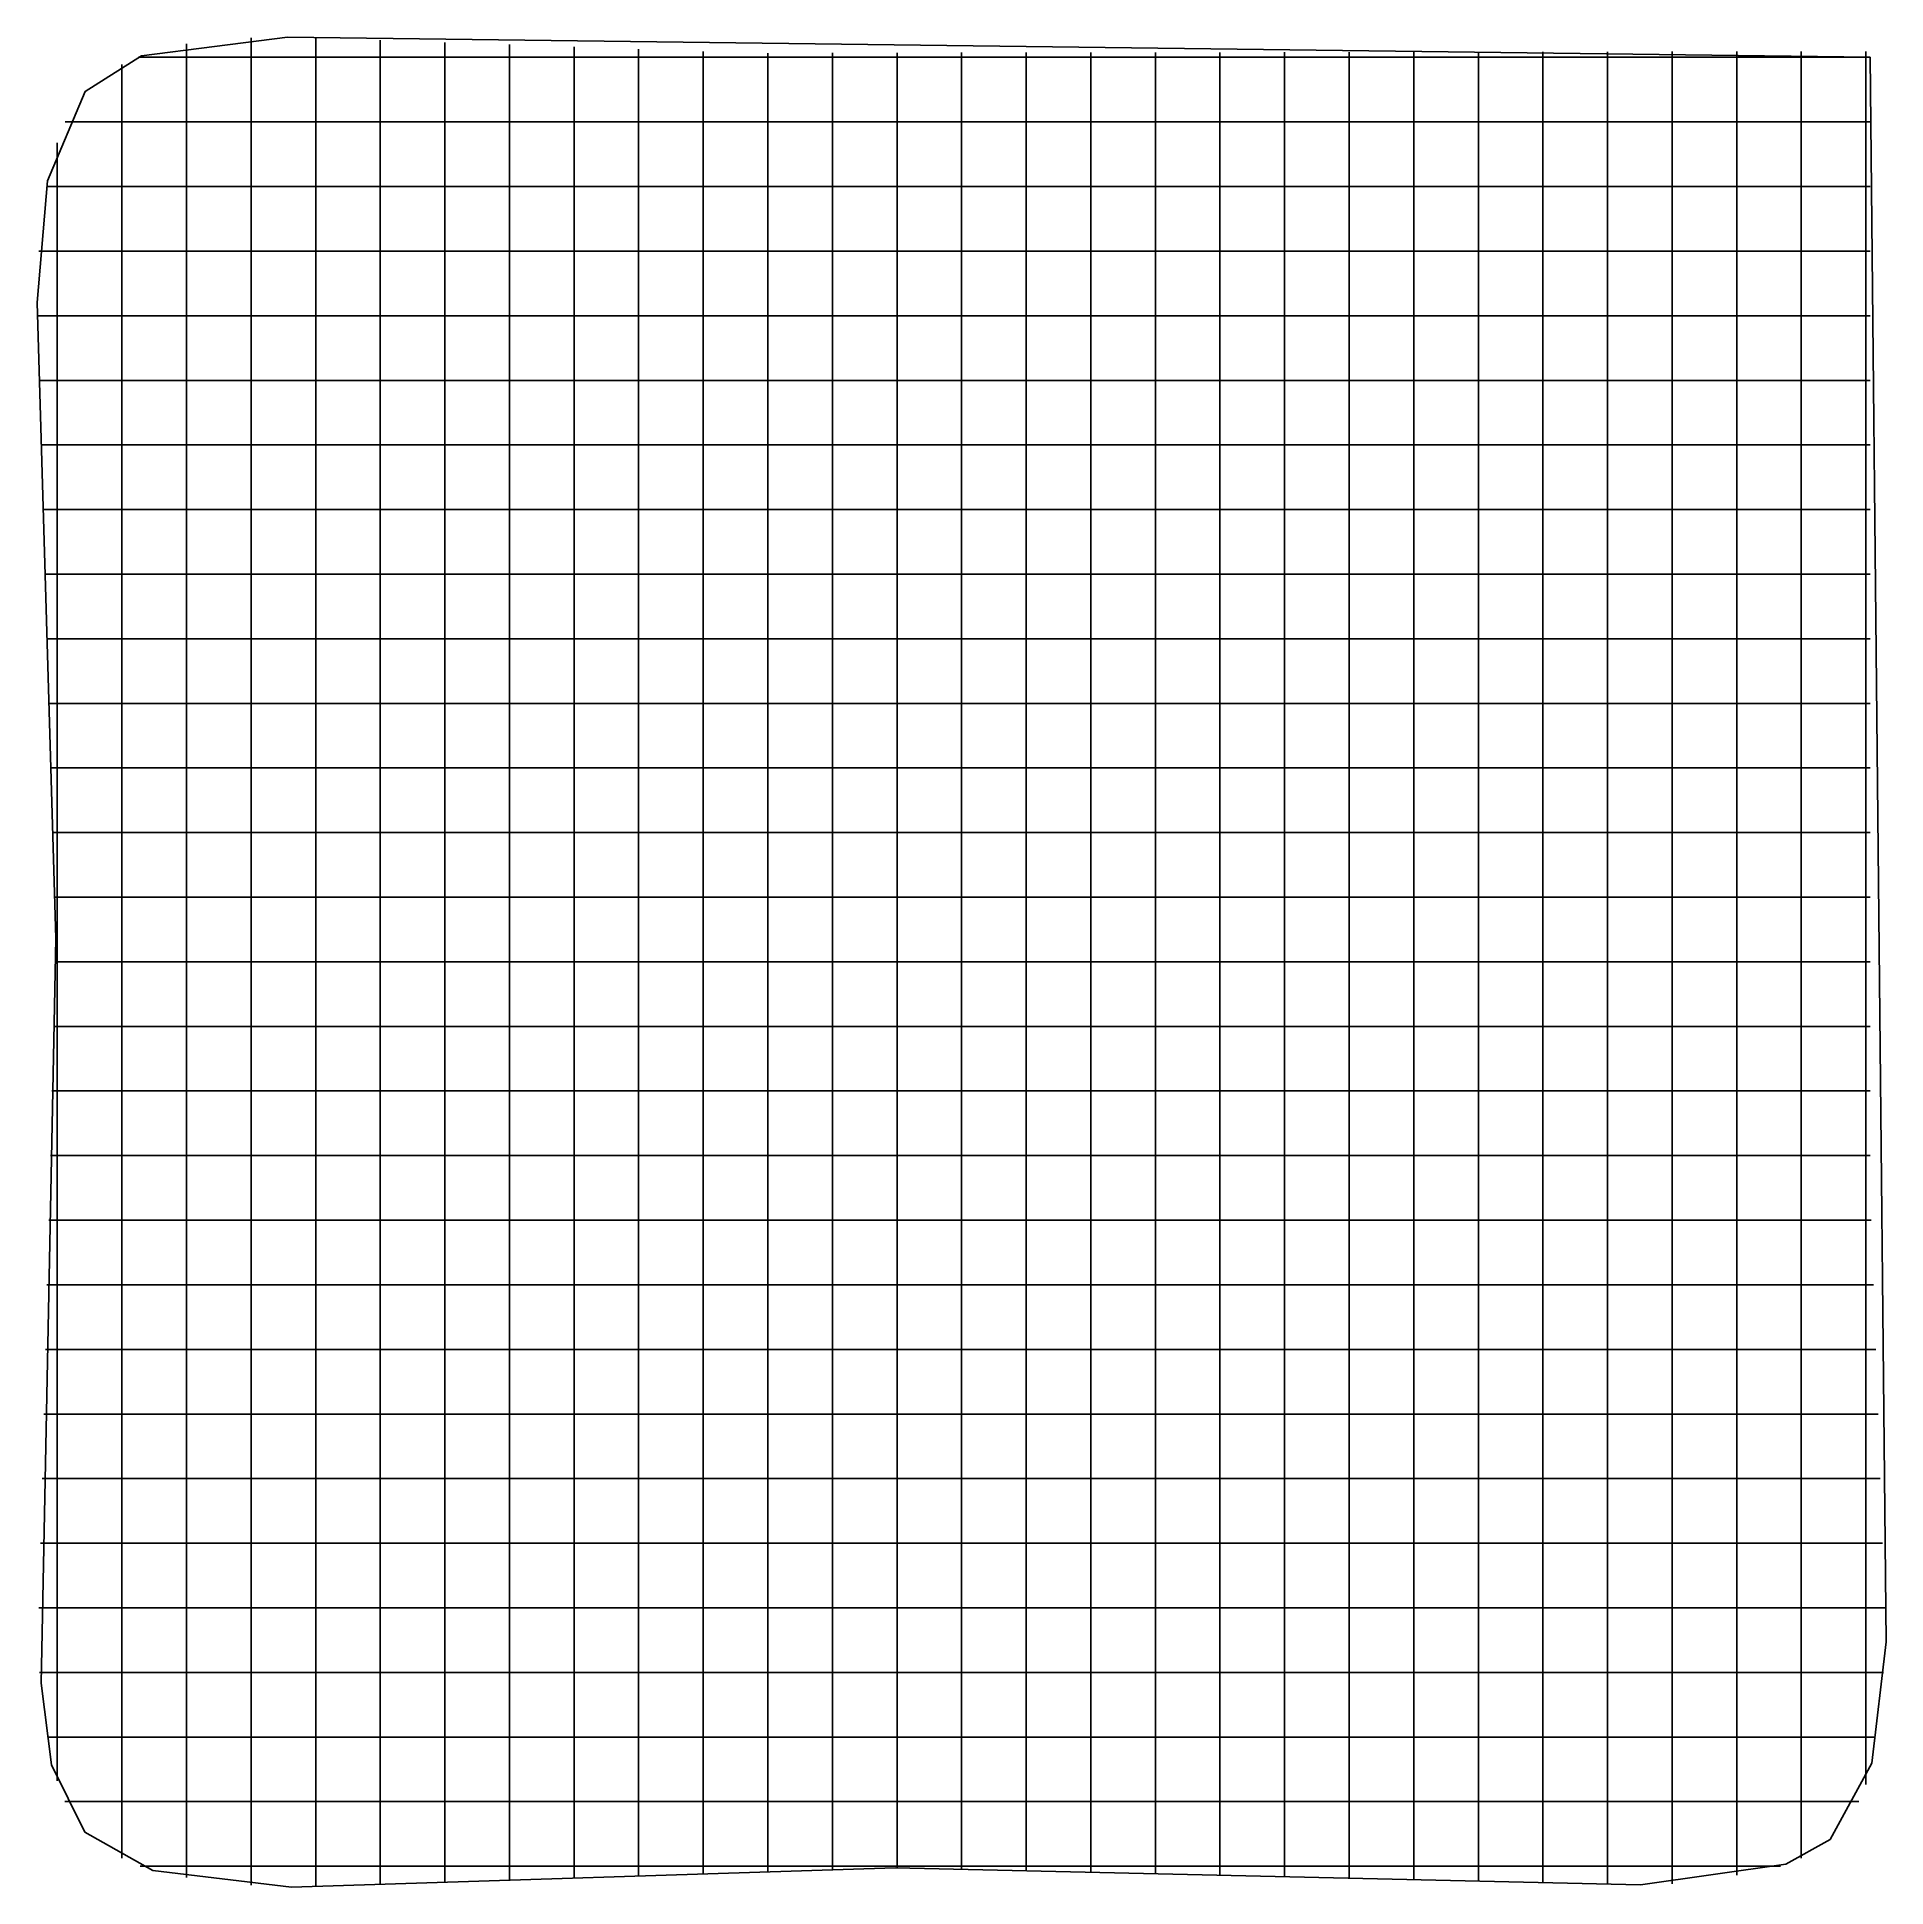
# Model space of a CAD drawing. Header units: metres. Extents: x 0.4 to 14.7, y 0.4 to 14.7.
import ezdxf

# ---------------------------------------------------------------- set-up
doc = ezdxf.new("R2010")
doc.units = ezdxf.units.M

msp = doc.modelspace()

# ---------------------------------------------------------------- linework, layer by layer
for p, q in [((1.593, 14.557), (1.593, 14.695)), ((2.093, 14.743), (2.093, 14.744)), ((2.093, 14.605), (2.093, 14.743)), ((2.093, 13.852), (2.093, 14.605)), ((2.593, 14.604), (2.593, 14.742)), ((3.093, 14.586), (3.093, 14.724)), ((3.593, 14.569), (3.593, 14.707)), ((4.093, 14.551), (4.093, 14.69)), ((4.593, 14.534), (4.593, 14.672)), ((5.093, 14.517), (5.093, 14.655)), ((5.593, 14.499), (5.593, 14.637)), ((6.093, 14.487), (6.093, 14.625)), ((6.593, 14.488), (6.593, 14.626)), ((7.093, 14.489), (7.093, 14.627)), ((7.593, 14.49), (7.593, 14.628)), ((8.093, 14.49), (8.093, 14.628)), ((8.593, 14.491), (8.593, 14.629)), ((9.093, 14.492), (9.093, 14.63)), ((9.593, 14.492), (9.593, 14.63)), ((10.093, 14.493), (10.093, 14.631)), ((10.593, 14.494), (10.593, 14.632)), ((11.093, 14.495), (11.093, 14.633)), ((11.593, 14.495), (11.593, 14.633)), ((12.093, 14.496), (12.093, 14.634)), ((12.593, 14.497), (12.593, 14.635)), ((13.093, 14.498), (13.093, 14.636)), ((13.593, 14.498), (13.593, 14.636)), ((14.093, 14.499), (14.093, 14.637)), ((14.593, 14.5), (14.593, 14.638)), ((1.093, 14.398), (1.093, 14.537)), ((1.221, 14.592), (1.359, 14.592)), ((1.221, 14.592), (1.359, 14.592)), ((1.359, 14.592), (1.631, 14.592)), ((1.593, 13.861), (1.593, 14.557)), ((1.631, 14.592), (1.793, 14.592)), ((1.793, 14.592), (2.485, 14.592)), ((2.485, 14.592), (3.293, 14.592)), ((2.593, 13.847), (2.593, 14.604)), ((3.093, 13.847), (3.093, 14.586)), ((3.293, 14.592), (3.431, 14.592)), ((3.431, 14.592), (3.593, 14.592)), ((3.593, 14.592), (4.285, 14.592)), ((3.593, 13.848), (3.593, 14.569)), ((4.093, 13.848), (4.093, 14.551)), ((4.285, 14.592), (5.093, 14.592)), ((4.593, 13.848), (4.593, 14.534)), ((5.093, 14.592), (5.231, 14.592)), ((5.093, 13.849), (5.093, 14.517)), ((5.231, 14.592), (5.393, 14.592)), ((5.393, 14.592), (5.784, 14.592)), ((5.593, 13.849), (5.593, 14.499)), ((5.784, 14.592), (5.923, 14.592)), ((5.923, 14.592), (6.731, 14.592)), ((6.093, 13.853), (6.093, 14.487)), ((6.593, 13.861), (6.593, 14.488)), ((6.731, 14.592), (7.423, 14.592)), ((7.093, 13.87), (7.093, 14.489)), ((7.423, 14.592), (7.584, 14.592)), ((7.584, 14.592), (7.723, 14.592)), ((7.593, 13.868), (7.593, 14.49)), ((7.723, 14.592), (8.531, 14.592)), ((8.093, 13.862), (8.093, 14.49)), ((8.531, 14.592), (9.223, 14.592)), ((8.593, 13.856), (8.593, 14.491)), ((9.093, 13.85), (9.093, 14.492)), ((9.223, 14.592), (9.384, 14.592)), ((9.384, 14.592), (9.523, 14.592)), ((9.523, 14.592), (10.331, 14.592)), ((9.593, 13.844), (9.593, 14.492)), ((10.093, 13.838), (10.093, 14.493)), ((10.331, 14.592), (11.023, 14.592)), ((10.593, 13.832), (10.593, 14.494)), ((11.023, 14.592), (11.184, 14.592)), ((11.093, 13.826), (11.093, 14.495)), ((11.184, 14.592), (11.323, 14.592)), ((11.323, 14.592), (12.131, 14.592)), ((11.593, 13.819), (11.593, 14.495)), ((12.093, 13.813), (12.093, 14.496)), ((12.131, 14.592), (12.823, 14.592)), ((12.593, 13.807), (12.593, 14.497)), ((12.823, 14.592), (12.984, 14.592)), ((12.984, 14.592), (13.123, 14.592)), ((13.093, 13.808), (13.093, 14.498)), ((13.123, 14.592), (13.931, 14.592)), ((13.593, 13.844), (13.593, 14.498)), ((13.931, 14.592), (14.464, 14.592)), ((14.093, 13.915), (14.093, 14.499)), ((14.464, 14.592), (14.626, 14.592)), ((14.593, 14.224), (14.593, 14.5)), ((1.093, 13.869), (1.093, 14.398)), ((14.593, 14.063), (14.593, 14.224)), ((0.654, 14.092), (0.792, 14.092)), ((0.654, 14.092), (0.792, 14.092)), ((0.792, 14.092), (1.37, 14.092)), ((1.37, 14.092), (2.062, 14.092)), ((2.062, 14.092), (2.223, 14.092)), ((2.223, 14.092), (2.362, 14.092)), ((2.362, 14.092), (3.17, 14.092)), ((3.17, 14.092), (3.862, 14.092)), ((3.862, 14.092), (4.023, 14.092)), ((4.023, 14.092), (4.162, 14.092)), ((4.162, 14.092), (4.97, 14.092)), ((4.97, 14.092), (5.662, 14.092)), ((5.662, 14.092), (5.823, 14.092)), ((5.823, 14.092), (5.962, 14.092)), ((5.962, 14.092), (6.77, 14.092)), ((6.77, 14.092), (7.462, 14.092)), ((7.462, 14.092), (7.623, 14.092)), ((7.623, 14.092), (7.762, 14.092)), ((7.762, 14.092), (8.57, 14.092)), ((8.57, 14.092), (9.262, 14.092)), ((9.262, 14.092), (9.423, 14.092)), ((9.423, 14.092), (9.562, 14.092)), ((9.562, 14.092), (10.37, 14.092)), ((10.37, 14.092), (11.062, 14.092)), ((11.062, 14.092), (11.223, 14.092)), ((11.223, 14.092), (11.362, 14.092)), ((11.362, 14.092), (12.17, 14.092)), ((12.17, 14.092), (12.862, 14.092)), ((12.862, 14.092), (13.023, 14.092)), ((13.023, 14.092), (13.162, 14.092)), ((13.162, 14.092), (13.97, 14.092)), ((13.97, 14.092), (14.464, 14.092)), ((14.464, 14.092), (14.626, 14.092)), ((14.593, 13.371), (14.593, 14.063)), ((0.593, 13.889), (0.593, 13.929)), ((0.593, 13.75), (0.593, 13.889)), ((14.093, 13.223), (14.093, 13.915)), ((0.593, 12.942), (0.593, 13.75)), ((1.093, 13.177), (1.093, 13.869)), ((1.593, 13.169), (1.593, 13.861)), ((2.093, 13.16), (2.093, 13.852)), ((2.593, 13.154), (2.593, 13.847)), ((3.093, 13.155), (3.093, 13.847)), ((3.593, 13.156), (3.593, 13.848)), ((4.093, 13.156), (4.093, 13.848)), ((4.593, 13.156), (4.593, 13.848)), ((5.093, 13.157), (5.093, 13.849)), ((5.593, 13.158), (5.593, 13.849)), ((6.093, 13.161), (6.093, 13.853)), ((6.593, 13.169), (6.593, 13.861)), ((7.093, 13.178), (7.093, 13.87)), ((7.593, 13.176), (7.593, 13.868)), ((8.093, 13.17), (8.093, 13.862)), ((8.593, 13.164), (8.593, 13.856)), ((9.093, 13.158), (9.093, 13.85)), ((9.593, 13.152), (9.593, 13.844)), ((10.093, 13.146), (10.093, 13.838)), ((10.593, 13.14), (10.593, 13.832)), ((11.093, 13.133), (11.093, 13.826)), ((11.593, 13.127), (11.593, 13.819)), ((12.093, 13.121), (12.093, 13.813)), ((12.593, 13.115), (12.593, 13.807)), ((13.093, 13.115), (13.093, 13.808)), ((13.593, 13.152), (13.593, 13.844)), ((0.511, 13.592), (0.649, 13.592)), ((0.511, 13.592), (0.649, 13.592)), ((0.649, 13.592), (1.304, 13.592)), ((1.304, 13.592), (1.996, 13.592)), ((1.996, 13.592), (2.157, 13.592)), ((2.157, 13.592), (2.296, 13.592)), ((2.296, 13.592), (3.104, 13.592)), ((3.104, 13.592), (3.796, 13.592)), ((3.796, 13.592), (3.957, 13.592)), ((3.957, 13.592), (4.096, 13.592)), ((4.096, 13.592), (4.904, 13.592)), ((4.904, 13.592), (5.596, 13.592)), ((5.596, 13.592), (5.757, 13.592)), ((5.757, 13.592), (5.896, 13.592)), ((5.896, 13.592), (6.704, 13.592)), ((6.704, 13.592), (7.396, 13.592)), ((7.396, 13.592), (7.557, 13.592)), ((7.557, 13.592), (7.696, 13.592)), ((7.696, 13.592), (8.504, 13.592)), ((8.504, 13.592), (9.196, 13.592)), ((9.196, 13.592), (9.357, 13.592)), ((9.357, 13.592), (9.496, 13.592)), ((9.496, 13.592), (10.304, 13.592)), ((10.304, 13.592), (10.996, 13.592)), ((10.996, 13.592), (11.157, 13.592)), ((11.157, 13.592), (11.296, 13.592)), ((11.296, 13.592), (12.104, 13.592)), ((12.104, 13.592), (12.796, 13.592)), ((12.796, 13.592), (12.957, 13.592)), ((12.957, 13.592), (13.096, 13.592)), ((13.096, 13.592), (13.904, 13.592)), ((13.904, 13.592), (14.464, 13.592)), ((14.464, 13.592), (14.626, 13.592)), ((14.593, 12.562), (14.593, 13.371)), ((1.093, 13.015), (1.093, 13.177)), ((7.093, 13.017), (7.093, 13.178)), ((7.593, 13.014), (7.593, 13.176)), ((14.093, 13.062), (14.093, 13.223)), ((0.451, 13.092), (0.589, 13.092)), ((0.451, 13.092), (0.589, 13.092)), ((0.589, 13.092), (1.276, 13.092)), ((1.276, 13.092), (1.968, 13.092)), ((1.593, 13.008), (1.593, 13.169)), ((1.968, 13.092), (2.13, 13.092)), ((2.093, 12.999), (2.093, 13.16)), ((2.13, 13.092), (2.268, 13.092)), ((2.268, 13.092), (3.076, 13.092)), ((2.593, 12.993), (2.593, 13.154)), ((3.076, 13.092), (3.768, 13.092)), ((3.093, 12.993), (3.093, 13.155)), ((3.593, 12.994), (3.593, 13.156)), ((3.768, 13.092), (3.93, 13.092)), ((3.93, 13.092), (4.068, 13.092)), ((4.068, 13.092), (4.876, 13.092)), ((4.093, 12.995), (4.093, 13.156)), ((4.593, 12.995), (4.593, 13.156)), ((4.876, 13.092), (5.568, 13.092)), ((5.093, 12.996), (5.093, 13.157)), ((5.568, 13.092), (5.73, 13.092)), ((5.593, 12.996), (5.593, 13.158)), ((5.73, 13.092), (5.868, 13.092)), ((5.868, 13.092), (6.676, 13.092)), ((6.093, 12.999), (6.093, 13.161)), ((6.593, 13.008), (6.593, 13.169)), ((6.676, 13.092), (7.368, 13.092)), ((7.368, 13.092), (7.53, 13.092)), ((7.53, 13.092), (7.668, 13.092)), ((7.668, 13.092), (8.476, 13.092)), ((8.093, 13.008), (8.093, 13.17)), ((8.476, 13.092), (9.168, 13.092)), ((8.593, 13.002), (8.593, 13.164)), ((9.093, 12.996), (9.093, 13.158)), ((9.168, 13.092), (9.33, 13.092)), ((9.33, 13.092), (9.468, 13.092)), ((9.468, 13.092), (10.276, 13.092)), ((9.593, 12.99), (9.593, 13.152)), ((10.093, 12.984), (10.093, 13.146)), ((10.276, 13.092), (10.968, 13.092)), ((10.593, 12.978), (10.593, 13.14)), ((10.968, 13.092), (11.13, 13.092)), ((11.093, 12.972), (11.093, 13.133)), ((11.13, 13.092), (11.268, 13.092)), ((11.268, 13.092), (12.076, 13.092)), ((11.593, 12.966), (11.593, 13.127)), ((12.076, 13.092), (12.768, 13.092)), ((12.093, 12.96), (12.093, 13.121)), ((12.593, 12.954), (12.593, 13.115)), ((12.768, 13.092), (12.93, 13.092)), ((12.93, 13.092), (13.068, 13.092)), ((13.068, 13.092), (13.876, 13.092)), ((13.093, 12.954), (13.093, 13.115)), ((13.593, 12.991), (13.593, 13.152)), ((13.876, 13.092), (14.464, 13.092)), ((14.093, 12.923), (14.093, 13.062)), ((14.464, 13.092), (14.626, 13.092)), ((0.593, 12.25), (0.593, 12.942)), ((1.093, 12.877), (1.093, 13.015)), ((1.593, 12.869), (1.593, 13.008)), ((2.093, 12.861), (2.093, 12.999)), ((2.593, 12.855), (2.593, 12.993)), ((3.093, 12.855), (3.093, 12.993)), ((3.593, 12.856), (3.593, 12.994)), ((4.093, 12.856), (4.093, 12.995)), ((4.593, 12.856), (4.593, 12.995)), ((5.093, 12.857), (5.093, 12.996)), ((5.593, 12.858), (5.593, 12.996)), ((6.093, 12.861), (6.093, 12.999)), ((6.593, 12.87), (6.593, 13.008)), ((7.093, 12.878), (7.093, 13.017)), ((7.593, 12.877), (7.593, 13.014)), ((8.093, 12.87), (8.093, 13.008)), ((8.593, 12.864), (8.593, 13.002)), ((9.093, 12.858), (9.093, 12.996)), ((9.593, 12.852), (9.593, 12.99)), ((10.093, 12.846), (10.093, 12.984)), ((10.593, 12.84), (10.593, 12.978)), ((11.093, 12.834), (11.093, 12.972)), ((11.593, 12.827), (11.593, 12.966)), ((12.093, 12.821), (12.093, 12.96)), ((12.593, 12.815), (12.593, 12.954)), ((13.093, 12.816), (13.093, 12.954)), ((13.593, 12.852), (13.593, 12.991)), ((14.093, 12.115), (14.093, 12.923)), ((1.093, 12.069), (1.093, 12.877)), ((1.593, 12.061), (1.593, 12.869)), ((2.093, 12.052), (2.093, 12.861)), ((2.593, 12.047), (2.593, 12.855)), ((3.093, 12.047), (3.093, 12.855)), ((3.593, 12.048), (3.593, 12.856)), ((4.093, 12.048), (4.093, 12.856)), ((4.593, 12.048), (4.593, 12.856)), ((5.093, 12.049), (5.093, 12.857)), ((5.593, 12.049), (5.593, 12.858)), ((6.093, 12.053), (6.093, 12.861)), ((6.593, 12.061), (6.593, 12.87)), ((7.093, 12.07), (7.093, 12.878)), ((7.593, 12.068), (7.593, 12.877)), ((8.093, 12.062), (8.093, 12.87)), ((8.593, 12.056), (8.593, 12.864)), ((9.093, 12.05), (9.093, 12.858)), ((9.593, 12.044), (9.593, 12.852)), ((10.093, 12.038), (10.093, 12.846)), ((10.593, 12.032), (10.593, 12.84)), ((11.093, 12.026), (11.093, 12.834)), ((11.593, 12.019), (11.593, 12.827)), ((12.093, 12.013), (12.093, 12.821)), ((12.593, 12.007), (12.593, 12.815)), ((13.093, 12.008), (13.093, 12.816)), ((13.593, 12.044), (13.593, 12.852)), ((0.438, 12.592), (0.576, 12.592)), ((0.438, 12.592), (0.576, 12.592)), ((0.576, 12.592), (1.27, 12.592)), ((1.27, 12.592), (1.962, 12.592)), ((1.962, 12.592), (2.124, 12.592)), ((2.124, 12.592), (2.262, 12.592)), ((2.262, 12.592), (3.07, 12.592)), ((3.07, 12.592), (3.762, 12.592)), ((3.762, 12.592), (3.924, 12.592)), ((3.924, 12.592), (4.062, 12.592)), ((4.062, 12.592), (4.87, 12.592)), ((4.87, 12.592), (5.562, 12.592)), ((5.562, 12.592), (5.724, 12.592)), ((5.724, 12.592), (5.862, 12.592)), ((5.862, 12.592), (6.67, 12.592)), ((6.67, 12.592), (7.362, 12.592)), ((7.362, 12.592), (7.524, 12.592)), ((7.524, 12.592), (7.662, 12.592)), ((7.662, 12.592), (8.47, 12.592)), ((8.47, 12.592), (9.162, 12.592)), ((9.162, 12.592), (9.324, 12.592)), ((9.324, 12.592), (9.462, 12.592)), ((9.462, 12.592), (10.27, 12.592)), ((10.27, 12.592), (10.962, 12.592)), ((10.962, 12.592), (11.124, 12.592)), ((11.124, 12.592), (11.262, 12.592)), ((11.262, 12.592), (12.07, 12.592)), ((12.07, 12.592), (12.762, 12.592)), ((12.762, 12.592), (12.924, 12.592)), ((12.924, 12.592), (13.062, 12.592)), ((13.062, 12.592), (13.87, 12.592)), ((13.87, 12.592), (14.464, 12.592)), ((14.464, 12.592), (14.626, 12.592)), ((14.593, 12.424), (14.593, 12.562)), ((14.593, 12.263), (14.593, 12.424)), ((0.593, 12.089), (0.593, 12.25)), ((14.593, 11.571), (14.593, 12.263)), ((0.453, 12.092), (0.591, 12.092)), ((0.453, 12.092), (0.591, 12.092)), ((0.591, 12.092), (1.277, 12.092)), ((0.593, 11.95), (0.593, 12.089)), ((1.093, 11.377), (1.093, 12.069)), ((1.277, 12.092), (1.969, 12.092)), ((1.593, 11.369), (1.593, 12.061)), ((1.969, 12.092), (2.131, 12.092)), ((2.093, 11.36), (2.093, 12.052)), ((2.131, 12.092), (2.269, 12.092)), ((2.269, 12.092), (3.077, 12.092)), ((2.593, 11.354), (2.593, 12.047)), ((3.077, 12.092), (3.769, 12.092)), ((3.093, 11.355), (3.093, 12.047)), ((3.593, 11.356), (3.593, 12.048)), ((3.769, 12.092), (3.931, 12.092)), ((3.931, 12.092), (4.069, 12.092)), ((4.069, 12.092), (4.877, 12.092)), ((4.093, 11.356), (4.093, 12.048)), ((4.593, 11.356), (4.593, 12.048)), ((4.877, 12.092), (5.569, 12.092)), ((5.093, 11.357), (5.093, 12.049)), ((5.569, 12.092), (5.731, 12.092)), ((5.593, 11.358), (5.593, 12.049)), ((5.731, 12.092), (5.869, 12.092)), ((5.869, 12.092), (6.677, 12.092)), ((6.093, 11.361), (6.093, 12.053)), ((6.593, 11.369), (6.593, 12.061)), ((6.677, 12.092), (7.369, 12.092)), ((7.093, 11.378), (7.093, 12.07)), ((7.369, 12.092), (7.531, 12.092)), ((7.531, 12.092), (7.669, 12.092)), ((7.593, 11.376), (7.593, 12.068)), ((7.669, 12.092), (8.477, 12.092)), ((8.093, 11.37), (8.093, 12.062)), ((8.477, 12.092), (9.169, 12.092)), ((8.593, 11.364), (8.593, 12.056)), ((9.093, 11.358), (9.093, 12.05)), ((9.169, 12.092), (9.331, 12.092)), ((9.331, 12.092), (9.469, 12.092)), ((9.469, 12.092), (10.277, 12.092)), ((9.593, 11.352), (9.593, 12.044)), ((10.093, 11.346), (10.093, 12.038)), ((10.277, 12.092), (10.969, 12.092)), ((10.593, 11.34), (10.593, 12.032)), ((10.969, 12.092), (11.131, 12.092)), ((11.131, 12.092), (11.269, 12.092)), ((11.269, 12.092), (12.077, 12.092)), ((12.077, 12.092), (12.769, 12.092)), ((12.769, 12.092), (12.931, 12.092)), ((12.931, 12.092), (13.069, 12.092)), ((13.069, 12.092), (13.877, 12.092)), ((13.593, 11.352), (13.593, 12.044)), ((13.877, 12.092), (14.464, 12.092)), ((14.093, 11.423), (14.093, 12.115)), ((14.464, 12.092), (14.626, 12.092)), ((0.593, 11.142), (0.593, 11.95)), ((11.093, 11.333), (11.093, 12.026)), ((11.593, 11.327), (11.593, 12.019)), ((12.093, 11.321), (12.093, 12.013)), ((12.593, 11.315), (12.593, 12.007)), ((13.093, 11.315), (13.093, 12.008)), ((0.468, 11.592), (0.606, 11.592)), ((0.468, 11.592), (0.606, 11.592)), ((0.606, 11.592), (1.284, 11.592)), ((1.284, 11.592), (1.976, 11.592)), ((1.976, 11.592), (2.138, 11.592)), ((2.138, 11.592), (2.276, 11.592)), ((2.276, 11.592), (3.084, 11.592)), ((3.084, 11.592), (3.776, 11.592)), ((3.776, 11.592), (3.938, 11.592)), ((3.938, 11.592), (4.076, 11.592)), ((4.076, 11.592), (4.884, 11.592)), ((4.884, 11.592), (5.576, 11.592)), ((5.576, 11.592), (5.738, 11.592)), ((5.738, 11.592), (5.876, 11.592)), ((5.876, 11.592), (6.684, 11.592)), ((6.684, 11.592), (7.376, 11.592)), ((7.376, 11.592), (7.538, 11.592)), ((7.538, 11.592), (7.676, 11.592)), ((7.676, 11.592), (8.484, 11.592)), ((8.484, 11.592), (9.176, 11.592)), ((9.176, 11.592), (9.338, 11.592)), ((9.338, 11.592), (9.476, 11.592)), ((9.476, 11.592), (10.284, 11.592)), ((10.284, 11.592), (10.976, 11.592)), ((10.976, 11.592), (11.138, 11.592)), ((11.138, 11.592), (11.276, 11.592)), ((11.276, 11.592), (12.084, 11.592)), ((12.084, 11.592), (12.776, 11.592)), ((12.776, 11.592), (12.938, 11.592)), ((12.938, 11.592), (13.076, 11.592)), ((13.076, 11.592), (13.884, 11.592)), ((13.884, 11.592), (14.464, 11.592)), ((14.464, 11.592), (14.626, 11.592)), ((14.593, 10.762), (14.593, 11.571)), ((1.093, 11.215), (1.093, 11.377)), ((1.593, 11.208), (1.593, 11.369)), ((2.093, 11.199), (2.093, 11.36)), ((2.593, 11.193), (2.593, 11.354)), ((3.093, 11.193), (3.093, 11.355)), ((3.593, 11.194), (3.593, 11.356)), ((4.093, 11.195), (4.093, 11.356)), ((4.593, 11.195), (4.593, 11.356)), ((5.093, 11.196), (5.093, 11.357)), ((5.593, 11.196), (5.593, 11.358)), ((6.093, 11.199), (6.093, 11.361)), ((6.593, 11.208), (6.593, 11.369)), ((7.093, 11.217), (7.093, 11.378)), ((7.593, 11.214), (7.593, 11.376)), ((8.093, 11.208), (8.093, 11.37)), ((8.593, 11.202), (8.593, 11.364)), ((9.093, 11.196), (9.093, 11.358)), ((9.593, 11.19), (9.593, 11.352)), ((10.093, 11.184), (10.093, 11.346)), ((10.593, 11.178), (10.593, 11.34)), ((11.093, 11.172), (11.093, 11.333)), ((11.593, 11.166), (11.593, 11.327)), ((12.093, 11.16), (12.093, 11.321)), ((12.593, 11.154), (12.593, 11.315)), ((13.093, 11.154), (13.093, 11.315)), ((13.593, 11.191), (13.593, 11.352)), ((14.093, 11.262), (14.093, 11.423)), ((1.093, 11.077), (1.093, 11.215)), ((1.593, 11.069), (1.593, 11.208)), ((2.093, 11.061), (2.093, 11.199)), ((2.593, 11.055), (2.593, 11.193)), ((3.093, 11.055), (3.093, 11.193)), ((3.593, 11.056), (3.593, 11.194)), ((4.093, 11.056), (4.093, 11.195)), ((4.593, 11.056), (4.593, 11.195)), ((5.093, 11.057), (5.093, 11.196)), ((5.593, 11.058), (5.593, 11.196)), ((6.093, 11.061), (6.093, 11.199)), ((6.593, 11.07), (6.593, 11.208)), ((7.093, 11.078), (7.093, 11.217)), ((7.593, 11.077), (7.593, 11.214)), ((8.093, 11.07), (8.093, 11.208)), ((8.593, 11.064), (8.593, 11.202)), ((9.093, 11.058), (9.093, 11.196)), ((9.593, 11.052), (9.593, 11.19)), ((10.093, 11.046), (10.093, 11.184)), ((10.593, 11.04), (10.593, 11.178)), ((11.093, 11.034), (11.093, 11.172)), ((13.593, 11.052), (13.593, 11.191)), ((14.093, 11.123), (14.093, 11.262)), ((0.484, 11.092), (0.622, 11.092)), ((0.484, 11.092), (0.622, 11.092)), ((0.593, 10.45), (0.593, 11.142)), ((0.622, 11.092), (1.291, 11.092)), ((1.093, 10.269), (1.093, 11.077)), ((1.291, 11.092), (1.983, 11.092)), ((1.593, 10.261), (1.593, 11.069)), ((1.983, 11.092), (2.145, 11.092)), ((2.093, 10.252), (2.093, 11.061)), ((2.145, 11.092), (2.283, 11.092)), ((2.283, 11.092), (3.091, 11.092)), ((2.593, 10.247), (2.593, 11.055)), ((3.091, 11.092), (3.783, 11.092)), ((3.093, 10.247), (3.093, 11.055)), ((3.593, 10.248), (3.593, 11.056)), ((3.783, 11.092), (3.945, 11.092)), ((3.945, 11.092), (4.083, 11.092)), ((4.083, 11.092), (4.891, 11.092)), ((4.093, 10.248), (4.093, 11.056)), ((4.593, 10.248), (4.593, 11.056)), ((4.891, 11.092), (5.583, 11.092)), ((5.093, 10.249), (5.093, 11.057)), ((5.583, 11.092), (5.745, 11.092)), ((5.593, 10.249), (5.593, 11.058)), ((5.745, 11.092), (5.883, 11.092)), ((5.883, 11.092), (6.691, 11.092)), ((6.093, 10.253), (6.093, 11.061)), ((6.593, 10.261), (6.593, 11.07)), ((6.691, 11.092), (7.383, 11.092)), ((7.093, 10.27), (7.093, 11.078)), ((7.383, 11.092), (7.545, 11.092)), ((7.545, 11.092), (7.683, 11.092)), ((7.593, 10.268), (7.593, 11.077)), ((7.683, 11.092), (8.491, 11.092)), ((8.093, 10.262), (8.093, 11.07)), ((8.491, 11.092), (9.183, 11.092)), ((8.593, 10.256), (8.593, 11.064)), ((9.093, 10.25), (9.093, 11.058)), ((9.183, 11.092), (9.345, 11.092)), ((9.345, 11.092), (9.483, 11.092)), ((9.483, 11.092), (10.291, 11.092)), ((9.593, 10.244), (9.593, 11.052)), ((10.093, 10.238), (10.093, 11.046)), ((10.291, 11.092), (10.983, 11.092)), ((10.593, 10.232), (10.593, 11.04)), ((10.983, 11.092), (11.145, 11.092)), ((11.093, 10.226), (11.093, 11.034)), ((11.145, 11.092), (11.283, 11.092)), ((11.283, 11.092), (12.091, 11.092)), ((11.593, 11.027), (11.593, 11.166)), ((11.593, 10.219), (11.593, 11.027)), ((12.091, 11.092), (12.783, 11.092)), ((12.093, 11.021), (12.093, 11.16)), ((12.593, 11.015), (12.593, 11.154)), ((12.783, 11.092), (12.945, 11.092)), ((12.945, 11.092), (13.083, 11.092)), ((13.083, 11.092), (13.891, 11.092)), ((13.093, 11.016), (13.093, 11.154)), ((13.593, 10.244), (13.593, 11.052)), ((13.891, 11.092), (14.464, 11.092)), ((14.093, 10.315), (14.093, 11.123)), ((14.464, 11.092), (14.626, 11.092)), ((12.093, 10.213), (12.093, 11.021)), ((12.593, 10.207), (12.593, 11.015)), ((13.093, 10.208), (13.093, 11.016)), ((14.593, 10.624), (14.593, 10.762)), ((14.593, 10.463), (14.593, 10.624)), ((0.499, 10.592), (0.637, 10.592)), ((0.499, 10.592), (0.637, 10.592)), ((0.637, 10.592), (1.298, 10.592)), ((1.298, 10.592), (1.99, 10.592)), ((1.99, 10.592), (2.152, 10.592)), ((2.152, 10.592), (2.29, 10.592)), ((2.29, 10.592), (3.098, 10.592)), ((3.098, 10.592), (3.79, 10.592)), ((3.79, 10.592), (3.952, 10.592)), ((3.952, 10.592), (4.09, 10.592)), ((4.09, 10.592), (4.898, 10.592)), ((4.898, 10.592), (5.59, 10.592)), ((5.59, 10.592), (5.752, 10.592)), ((5.752, 10.592), (5.89, 10.592)), ((5.89, 10.592), (6.698, 10.592)), ((6.698, 10.592), (7.39, 10.592)), ((7.39, 10.592), (7.552, 10.592)), ((7.552, 10.592), (7.69, 10.592)), ((7.69, 10.592), (8.498, 10.592)), ((8.498, 10.592), (9.19, 10.592)), ((9.19, 10.592), (9.352, 10.592)), ((9.352, 10.592), (9.49, 10.592)), ((9.49, 10.592), (10.298, 10.592)), ((10.298, 10.592), (10.99, 10.592)), ((10.99, 10.592), (11.152, 10.592)), ((11.152, 10.592), (11.29, 10.592)), ((11.29, 10.592), (12.098, 10.592)), ((12.098, 10.592), (12.79, 10.592)), ((12.79, 10.592), (12.952, 10.592)), ((12.952, 10.592), (13.09, 10.592)), ((13.09, 10.592), (13.898, 10.592)), ((13.898, 10.592), (14.464, 10.592)), ((14.464, 10.592), (14.626, 10.592)), ((14.593, 9.771), (14.593, 10.463)), ((0.593, 10.289), (0.593, 10.45)), ((14.093, 9.623), (14.093, 10.315)), ((0.593, 10.15), (0.593, 10.289)), ((1.093, 9.577), (1.093, 10.269)), ((1.593, 9.569), (1.593, 10.261)), ((2.093, 9.56), (2.093, 10.252)), ((2.593, 9.554), (2.593, 10.247)), ((3.093, 9.555), (3.093, 10.247)), ((3.593, 9.556), (3.593, 10.248)), ((4.093, 9.556), (4.093, 10.248)), ((4.593, 9.556), (4.593, 10.248)), ((5.093, 9.557), (5.093, 10.249)), ((5.593, 9.558), (5.593, 10.249)), ((6.093, 9.561), (6.093, 10.253)), ((6.593, 9.569), (6.593, 10.261)), ((7.093, 9.578), (7.093, 10.27)), ((7.593, 9.576), (7.593, 10.268)), ((8.093, 9.57), (8.093, 10.262)), ((8.593, 9.564), (8.593, 10.256)), ((9.093, 9.558), (9.093, 10.25)), ((9.593, 9.552), (9.593, 10.244)), ((10.093, 9.546), (10.093, 10.238)), ((10.593, 9.54), (10.593, 10.232)), ((11.093, 9.533), (11.093, 10.226)), ((11.593, 9.527), (11.593, 10.219)), ((12.093, 9.521), (12.093, 10.213)), ((12.593, 9.515), (12.593, 10.207)), ((13.093, 9.515), (13.093, 10.208)), ((13.593, 9.552), (13.593, 10.244)), ((0.514, 10.092), (0.652, 10.092)), ((0.514, 10.092), (0.652, 10.092)), ((0.593, 9.342), (0.593, 10.15)), ((0.652, 10.092), (1.305, 10.092)), ((1.305, 10.092), (1.997, 10.092)), ((1.997, 10.092), (2.159, 10.092)), ((2.159, 10.092), (2.297, 10.092)), ((2.297, 10.092), (3.105, 10.092)), ((3.105, 10.092), (3.797, 10.092)), ((3.797, 10.092), (3.959, 10.092)), ((3.959, 10.092), (4.097, 10.092)), ((4.097, 10.092), (4.905, 10.092)), ((4.905, 10.092), (5.597, 10.092)), ((5.597, 10.092), (5.759, 10.092)), ((5.759, 10.092), (5.897, 10.092)), ((5.897, 10.092), (6.705, 10.092)), ((6.705, 10.092), (7.397, 10.092)), ((7.397, 10.092), (7.559, 10.092)), ((7.559, 10.092), (7.697, 10.092)), ((7.697, 10.092), (8.505, 10.092)), ((8.505, 10.092), (9.197, 10.092)), ((9.197, 10.092), (9.359, 10.092)), ((9.359, 10.092), (9.497, 10.092)), ((9.497, 10.092), (10.305, 10.092)), ((10.305, 10.092), (10.997, 10.092)), ((10.997, 10.092), (11.159, 10.092)), ((11.159, 10.092), (11.297, 10.092)), ((11.297, 10.092), (12.105, 10.092)), ((12.105, 10.092), (12.797, 10.092)), ((12.797, 10.092), (12.959, 10.092)), ((12.959, 10.092), (13.097, 10.092)), ((13.097, 10.092), (13.905, 10.092)), ((13.905, 10.092), (14.464, 10.092)), ((14.464, 10.092), (14.626, 10.092)), ((14.593, 8.962), (14.593, 9.771)), ((14.093, 9.462), (14.093, 9.623)), ((0.529, 9.592), (0.667, 9.592)), ((0.529, 9.592), (0.667, 9.592)), ((0.667, 9.592), (1.312, 9.592)), ((1.093, 9.415), (1.093, 9.577)), ((1.312, 9.592), (2.005, 9.592)), ((1.593, 9.408), (1.593, 9.569)), ((2.005, 9.592), (2.166, 9.592)), ((2.093, 9.399), (2.093, 9.56)), ((2.166, 9.592), (2.304, 9.592)), ((2.304, 9.592), (3.112, 9.592)), ((2.593, 9.393), (2.593, 9.554)), ((3.093, 9.393), (3.093, 9.555)), ((3.112, 9.592), (3.805, 9.592)), ((3.593, 9.394), (3.593, 9.556)), ((3.805, 9.592), (3.966, 9.592)), ((3.966, 9.592), (4.104, 9.592)), ((4.093, 9.395), (4.093, 9.556)), ((4.104, 9.592), (4.912, 9.592)), ((4.593, 9.395), (4.593, 9.556)), ((4.912, 9.592), (5.605, 9.592)), ((5.093, 9.396), (5.093, 9.557)), ((5.593, 9.396), (5.593, 9.558)), ((5.605, 9.592), (5.766, 9.592)), ((5.766, 9.592), (5.904, 9.592)), ((5.904, 9.592), (6.712, 9.592)), ((6.093, 9.399), (6.093, 9.561)), ((6.593, 9.408), (6.593, 9.569)), ((6.712, 9.592), (7.405, 9.592)), ((7.093, 9.417), (7.093, 9.578)), ((7.405, 9.592), (7.566, 9.592)), ((7.566, 9.592), (7.704, 9.592)), ((7.593, 9.414), (7.593, 9.576)), ((7.704, 9.592), (8.512, 9.592)), ((8.093, 9.408), (8.093, 9.57)), ((8.512, 9.592), (9.205, 9.592)), ((8.593, 9.402), (8.593, 9.564)), ((9.093, 9.396), (9.093, 9.558)), ((9.205, 9.592), (9.366, 9.592)), ((9.366, 9.592), (9.504, 9.592)), ((9.504, 9.592), (10.312, 9.592)), ((9.593, 9.39), (9.593, 9.552)), ((10.093, 9.384), (10.093, 9.546)), ((10.312, 9.592), (11.005, 9.592)), ((10.593, 9.378), (10.593, 9.54)), ((11.005, 9.592), (11.166, 9.592)), ((11.093, 9.372), (11.093, 9.533)), ((11.166, 9.592), (11.304, 9.592)), ((11.304, 9.592), (12.112, 9.592)), ((11.593, 9.366), (11.593, 9.527)), ((12.093, 9.36), (12.093, 9.521)), ((12.112, 9.592), (12.805, 9.592)), ((12.593, 9.354), (12.593, 9.515)), ((12.805, 9.592), (12.966, 9.592)), ((12.966, 9.592), (13.104, 9.592)), ((13.093, 9.354), (13.093, 9.515)), ((13.104, 9.592), (13.912, 9.592)), ((13.593, 9.391), (13.593, 9.552)), ((13.912, 9.592), (14.464, 9.592)), ((14.093, 9.323), (14.093, 9.462)), ((14.464, 9.592), (14.626, 9.592)), ((0.593, 8.65), (0.593, 9.342)), ((1.093, 9.277), (1.093, 9.415)), ((1.593, 9.269), (1.593, 9.408)), ((2.093, 9.261), (2.093, 9.399)), ((2.593, 9.255), (2.593, 9.393)), ((3.093, 9.255), (3.093, 9.393)), ((3.593, 9.256), (3.593, 9.394)), ((4.093, 9.256), (4.093, 9.395)), ((4.593, 9.256), (4.593, 9.395)), ((5.093, 9.257), (5.093, 9.396)), ((5.593, 9.258), (5.593, 9.396)), ((6.093, 9.261), (6.093, 9.399)), ((6.593, 9.27), (6.593, 9.408)), ((7.093, 9.278), (7.093, 9.417)), ((7.593, 9.277), (7.593, 9.414)), ((8.093, 9.27), (8.093, 9.408)), ((8.593, 9.264), (8.593, 9.402)), ((9.093, 9.258), (9.093, 9.396)), ((9.593, 9.252), (9.593, 9.39)), ((10.093, 9.246), (10.093, 9.384)), ((10.593, 9.24), (10.593, 9.378)), ((11.093, 9.234), (11.093, 9.372)), ((11.593, 9.227), (11.593, 9.366)), ((12.093, 9.221), (12.093, 9.36)), ((12.593, 9.215), (12.593, 9.354)), ((13.093, 9.216), (13.093, 9.354)), ((13.593, 9.252), (13.593, 9.391)), ((14.093, 8.515), (14.093, 9.323)), ((1.093, 8.469), (1.093, 9.277)), ((1.593, 8.461), (1.593, 9.269)), ((2.093, 8.452), (2.093, 9.261)), ((2.593, 8.447), (2.593, 9.255)), ((3.093, 8.447), (3.093, 9.255)), ((3.593, 8.448), (3.593, 9.256)), ((4.093, 8.448), (4.093, 9.256)), ((4.593, 8.448), (4.593, 9.256)), ((5.093, 8.449), (5.093, 9.257)), ((5.593, 8.449), (5.593, 9.258)), ((6.093, 8.453), (6.093, 9.261)), ((6.593, 8.461), (6.593, 9.27)), ((7.093, 8.47), (7.093, 9.278)), ((7.593, 8.468), (7.593, 9.277)), ((8.093, 8.462), (8.093, 9.27)), ((8.593, 8.456), (8.593, 9.264)), ((9.093, 8.45), (9.093, 9.258)), ((9.593, 8.444), (9.593, 9.252)), ((10.093, 8.438), (10.093, 9.246)), ((10.593, 8.432), (10.593, 9.24)), ((11.093, 8.426), (11.093, 9.234)), ((11.593, 8.419), (11.593, 9.227)), ((12.093, 8.413), (12.093, 9.221)), ((12.593, 8.407), (12.593, 9.215)), ((13.093, 8.408), (13.093, 9.216)), ((13.593, 8.444), (13.593, 9.252)), ((0.545, 9.092), (0.683, 9.092)), ((0.545, 9.092), (0.683, 9.092)), ((0.683, 9.092), (1.32, 9.092)), ((1.32, 9.092), (2.012, 9.092)), ((2.012, 9.092), (2.173, 9.092)), ((2.173, 9.092), (2.312, 9.092)), ((2.312, 9.092), (3.12, 9.092)), ((3.12, 9.092), (3.812, 9.092)), ((3.812, 9.092), (3.973, 9.092)), ((3.973, 9.092), (4.112, 9.092)), ((4.112, 9.092), (4.92, 9.092)), ((4.92, 9.092), (5.612, 9.092)), ((5.612, 9.092), (5.773, 9.092)), ((5.773, 9.092), (5.912, 9.092)), ((5.912, 9.092), (6.72, 9.092)), ((6.72, 9.092), (7.412, 9.092)), ((7.412, 9.092), (7.573, 9.092)), ((7.573, 9.092), (7.712, 9.092)), ((7.712, 9.092), (8.52, 9.092)), ((8.52, 9.092), (9.212, 9.092)), ((9.212, 9.092), (9.373, 9.092)), ((9.373, 9.092), (9.512, 9.092)), ((9.512, 9.092), (10.32, 9.092)), ((10.32, 9.092), (11.012, 9.092)), ((11.012, 9.092), (11.173, 9.092)), ((11.173, 9.092), (11.312, 9.092)), ((11.312, 9.092), (12.12, 9.092)), ((12.12, 9.092), (12.812, 9.092)), ((12.812, 9.092), (12.973, 9.092)), ((12.973, 9.092), (13.112, 9.092)), ((13.112, 9.092), (13.92, 9.092)), ((13.92, 9.092), (14.464, 9.092)), ((14.464, 9.092), (14.626, 9.092)), ((14.593, 8.824), (14.593, 8.962)), ((14.593, 8.663), (14.593, 8.824)), ((0.56, 8.592), (0.698, 8.592)), ((0.56, 8.592), (0.698, 8.592)), ((0.593, 8.489), (0.593, 8.65)), ((0.698, 8.592), (1.327, 8.592)), ((1.327, 8.592), (2.018, 8.592)), ((2.018, 8.592), (2.18, 8.592)), ((2.18, 8.592), (2.318, 8.592)), ((2.318, 8.592), (3.127, 8.592)), ((3.127, 8.592), (3.818, 8.592)), ((3.818, 8.592), (3.98, 8.592)), ((3.98, 8.592), (4.118, 8.592)), ((4.118, 8.592), (4.927, 8.592)), ((4.927, 8.592), (5.618, 8.592)), ((5.618, 8.592), (5.78, 8.592)), ((5.78, 8.592), (5.918, 8.592)), ((5.918, 8.592), (6.727, 8.592)), ((6.727, 8.592), (7.418, 8.592)), ((7.418, 8.592), (7.58, 8.592)), ((7.58, 8.592), (7.718, 8.592)), ((7.718, 8.592), (8.527, 8.592)), ((8.527, 8.592), (9.218, 8.592)), ((9.218, 8.592), (9.38, 8.592)), ((9.38, 8.592), (9.518, 8.592)), ((9.518, 8.592), (10.327, 8.592)), ((10.327, 8.592), (11.018, 8.592)), ((11.018, 8.592), (11.18, 8.592)), ((11.18, 8.592), (11.318, 8.592)), ((11.318, 8.592), (12.127, 8.592)), ((12.127, 8.592), (12.818, 8.592)), ((12.818, 8.592), (12.98, 8.592)), ((12.98, 8.592), (13.118, 8.592)), ((13.118, 8.592), (13.927, 8.592)), ((13.927, 8.592), (14.464, 8.592)), ((14.464, 8.592), (14.626, 8.592)), ((14.593, 7.971), (14.593, 8.663)), ((0.593, 8.35), (0.593, 8.489)), ((1.093, 7.777), (1.093, 8.469)), ((1.593, 7.769), (1.593, 8.461)), ((2.093, 7.76), (2.093, 8.452)), ((3.593, 7.756), (3.593, 8.448)), ((4.093, 7.756), (4.093, 8.448)), ((4.593, 7.756), (4.593, 8.448)), ((5.093, 7.757), (5.093, 8.449)), ((5.593, 7.758), (5.593, 8.449)), ((6.093, 7.761), (6.093, 8.453)), ((6.593, 7.769), (6.593, 8.461)), ((7.093, 7.778), (7.093, 8.47)), ((7.593, 7.776), (7.593, 8.468)), ((8.093, 7.77), (8.093, 8.462)), ((8.593, 7.764), (8.593, 8.456)), ((9.093, 7.758), (9.093, 8.45)), ((14.093, 7.823), (14.093, 8.515)), ((0.593, 7.542), (0.593, 8.35)), ((2.593, 7.754), (2.593, 8.447)), ((3.093, 7.755), (3.093, 8.447)), ((9.593, 7.752), (9.593, 8.444)), ((10.093, 7.746), (10.093, 8.438)), ((10.593, 7.74), (10.593, 8.432)), ((11.093, 7.733), (11.093, 8.426)), ((11.593, 7.727), (11.593, 8.419)), ((12.093, 7.721), (12.093, 8.413)), ((12.593, 7.715), (12.593, 8.407)), ((13.093, 7.715), (13.093, 8.408)), ((13.593, 7.752), (13.593, 8.444)), ((0.575, 8.092), (0.713, 8.092)), ((0.575, 8.092), (0.713, 8.092)), ((0.713, 8.092), (1.333, 8.092)), ((1.333, 8.092), (2.026, 8.092)), ((2.026, 8.092), (2.187, 8.092)), ((2.187, 8.092), (2.325, 8.092)), ((2.325, 8.092), (3.133, 8.092)), ((3.133, 8.092), (3.826, 8.092)), ((3.826, 8.092), (3.987, 8.092)), ((3.987, 8.092), (4.125, 8.092)), ((4.125, 8.092), (4.933, 8.092)), ((4.933, 8.092), (5.626, 8.092)), ((5.626, 8.092), (5.787, 8.092)), ((5.787, 8.092), (5.925, 8.092)), ((5.925, 8.092), (6.733, 8.092)), ((6.733, 8.092), (7.426, 8.092)), ((7.426, 8.092), (7.587, 8.092)), ((7.587, 8.092), (7.725, 8.092)), ((7.725, 8.092), (8.533, 8.092)), ((8.533, 8.092), (9.226, 8.092)), ((9.226, 8.092), (9.387, 8.092)), ((9.387, 8.092), (9.525, 8.092)), ((9.525, 8.092), (10.333, 8.092)), ((10.333, 8.092), (11.026, 8.092)), ((11.026, 8.092), (11.187, 8.092)), ((11.187, 8.092), (11.325, 8.092)), ((11.325, 8.092), (12.133, 8.092)), ((12.133, 8.092), (12.826, 8.092)), ((12.826, 8.092), (12.987, 8.092)), ((12.987, 8.092), (13.125, 8.092)), ((13.125, 8.092), (13.933, 8.092)), ((13.933, 8.092), (14.464, 8.092)), ((14.464, 8.092), (14.626, 8.092)), ((14.593, 7.162), (14.593, 7.971)), ((1.093, 7.615), (1.093, 7.777)), ((1.593, 7.608), (1.593, 7.769)), ((2.093, 7.599), (2.093, 7.76)), ((2.593, 7.593), (2.593, 7.754)), ((3.093, 7.593), (3.093, 7.755)), ((3.593, 7.594), (3.593, 7.756)), ((4.093, 7.595), (4.093, 7.756)), ((4.593, 7.595), (4.593, 7.756)), ((5.093, 7.596), (5.093, 7.757)), ((5.593, 7.596), (5.593, 7.758)), ((6.093, 7.599), (6.093, 7.761)), ((6.593, 7.608), (6.593, 7.769)), ((7.093, 7.617), (7.093, 7.778)), ((7.593, 7.614), (7.593, 7.776)), ((8.093, 7.608), (8.093, 7.77)), ((8.593, 7.602), (8.593, 7.764)), ((9.093, 7.596), (9.093, 7.758)), ((9.593, 7.59), (9.593, 7.752)), ((10.093, 7.584), (10.093, 7.746)), ((10.593, 7.578), (10.593, 7.74)), ((11.093, 7.572), (11.093, 7.733)), ((13.593, 7.591), (13.593, 7.752)), ((14.093, 7.662), (14.093, 7.823)), ((0.576, 7.592), (0.714, 7.592)), ((0.576, 7.592), (0.714, 7.592)), ((0.714, 7.592), (1.334, 7.592)), ((1.093, 7.477), (1.093, 7.615)), ((1.334, 7.592), (2.026, 7.592)), ((1.593, 7.469), (1.593, 7.608)), ((2.026, 7.592), (2.188, 7.592)), ((2.093, 7.461), (2.093, 7.599)), ((2.188, 7.592), (2.326, 7.592)), ((2.326, 7.592), (3.134, 7.592)), ((2.593, 7.455), (2.593, 7.593)), ((3.093, 7.455), (3.093, 7.593)), ((3.134, 7.592), (3.826, 7.592)), ((3.593, 7.456), (3.593, 7.594)), ((3.826, 7.592), (3.988, 7.592)), ((3.988, 7.592), (4.126, 7.592)), ((4.093, 7.456), (4.093, 7.595)), ((4.126, 7.592), (4.934, 7.592)), ((4.593, 7.456), (4.593, 7.595)), ((4.934, 7.592), (5.626, 7.592)), ((5.093, 7.457), (5.093, 7.596)), ((5.593, 7.458), (5.593, 7.596)), ((5.626, 7.592), (5.788, 7.592)), ((5.788, 7.592), (5.926, 7.592)), ((5.926, 7.592), (6.734, 7.592)), ((6.093, 7.461), (6.093, 7.599)), ((6.593, 7.47), (6.593, 7.608)), ((6.734, 7.592), (7.426, 7.592)), ((7.093, 7.478), (7.093, 7.617)), ((7.426, 7.592), (7.588, 7.592)), ((7.588, 7.592), (7.726, 7.592)), ((7.593, 7.477), (7.593, 7.614)), ((7.726, 7.592), (8.534, 7.592)), ((8.093, 7.47), (8.093, 7.608)), ((8.534, 7.592), (9.226, 7.592)), ((8.593, 7.464), (8.593, 7.602)), ((9.093, 7.458), (9.093, 7.596)), ((9.226, 7.592), (9.388, 7.592)), ((9.388, 7.592), (9.526, 7.592)), ((9.526, 7.592), (10.334, 7.592)), ((9.593, 7.452), (9.593, 7.59)), ((10.334, 7.592), (11.026, 7.592)), ((11.026, 7.592), (11.188, 7.592)), ((11.188, 7.592), (11.326, 7.592)), ((11.326, 7.592), (12.134, 7.592)), ((11.593, 7.566), (11.593, 7.727)), ((12.093, 7.56), (12.093, 7.721)), ((12.134, 7.592), (12.826, 7.592)), ((12.593, 7.554), (12.593, 7.715)), ((12.826, 7.592), (12.988, 7.592)), ((12.988, 7.592), (13.126, 7.592)), ((13.093, 7.554), (13.093, 7.715)), ((13.126, 7.592), (13.934, 7.592)), ((13.593, 7.452), (13.593, 7.591)), ((13.934, 7.592), (14.464, 7.592)), ((14.093, 7.523), (14.093, 7.662)), ((14.464, 7.592), (14.626, 7.592)), ((0.593, 6.85), (0.593, 7.542)), ((1.093, 6.669), (1.093, 7.477)), ((1.593, 6.661), (1.593, 7.469)), ((2.093, 6.652), (2.093, 7.461)), ((2.593, 6.647), (2.593, 7.455)), ((3.093, 6.647), (3.093, 7.455)), ((3.593, 6.648), (3.593, 7.456)), ((4.093, 6.648), (4.093, 7.456)), ((4.593, 6.648), (4.593, 7.456)), ((5.093, 6.649), (5.093, 7.457)), ((5.593, 6.649), (5.593, 7.458)), ((6.093, 6.653), (6.093, 7.461)), ((6.593, 6.661), (6.593, 7.47)), ((7.093, 6.67), (7.093, 7.478)), ((7.593, 6.668), (7.593, 7.477)), ((8.093, 6.662), (8.093, 7.47)), ((8.593, 6.656), (8.593, 7.464)), ((9.093, 6.65), (9.093, 7.458)), ((9.593, 6.644), (9.593, 7.452)), ((10.093, 7.446), (10.093, 7.584)), ((10.093, 6.638), (10.093, 7.446)), ((10.593, 7.44), (10.593, 7.578)), ((11.093, 7.434), (11.093, 7.572)), ((11.593, 7.427), (11.593, 7.566)), ((12.093, 7.421), (12.093, 7.56)), ((12.593, 7.415), (12.593, 7.554)), ((13.093, 7.416), (13.093, 7.554)), ((13.593, 6.644), (13.593, 7.452)), ((14.093, 6.715), (14.093, 7.523)), ((10.593, 6.632), (10.593, 7.44)), ((11.093, 6.626), (11.093, 7.434)), ((11.593, 6.619), (11.593, 7.427)), ((12.093, 6.613), (12.093, 7.421)), ((12.593, 6.607), (12.593, 7.415)), ((13.093, 6.608), (13.093, 7.416)), ((14.593, 7.024), (14.593, 7.162)), ((0.564, 7.092), (0.702, 7.092)), ((0.564, 7.092), (0.702, 7.092)), ((0.702, 7.092), (1.328, 7.092)), ((1.328, 7.092), (2.02, 7.092)), ((2.02, 7.092), (2.182, 7.092)), ((2.182, 7.092), (2.32, 7.092)), ((2.32, 7.092), (3.128, 7.092)), ((3.128, 7.092), (3.82, 7.092)), ((3.82, 7.092), (3.982, 7.092)), ((3.982, 7.092), (4.12, 7.092)), ((4.12, 7.092), (4.928, 7.092)), ((4.928, 7.092), (5.62, 7.092)), ((5.62, 7.092), (5.782, 7.092)), ((5.782, 7.092), (5.92, 7.092)), ((5.92, 7.092), (6.728, 7.092)), ((6.728, 7.092), (7.42, 7.092)), ((7.42, 7.092), (7.582, 7.092)), ((7.582, 7.092), (7.72, 7.092)), ((7.72, 7.092), (8.528, 7.092)), ((8.528, 7.092), (9.22, 7.092)), ((9.22, 7.092), (9.382, 7.092)), ((9.382, 7.092), (9.52, 7.092)), ((9.52, 7.092), (10.328, 7.092)), ((10.328, 7.092), (11.02, 7.092)), ((11.02, 7.092), (11.182, 7.092)), ((11.182, 7.092), (11.32, 7.092)), ((11.32, 7.092), (12.128, 7.092)), ((12.128, 7.092), (12.82, 7.092)), ((12.82, 7.092), (12.982, 7.092)), ((12.982, 7.092), (13.12, 7.092)), ((13.12, 7.092), (13.928, 7.092)), ((13.928, 7.092), (14.464, 7.092)), ((14.464, 7.092), (14.626, 7.092)), ((14.593, 6.863), (14.593, 7.024)), ((0.593, 6.689), (0.593, 6.85)), ((14.593, 6.171), (14.593, 6.863)), ((0.551, 6.592), (0.689, 6.592)), ((0.551, 6.592), (0.689, 6.592)), ((0.593, 6.55), (0.593, 6.689)), ((0.689, 6.592), (1.322, 6.592)), ((1.093, 5.977), (1.093, 6.669)), ((1.322, 6.592), (2.014, 6.592)), ((1.593, 5.969), (1.593, 6.661)), ((2.014, 6.592), (2.176, 6.592)), ((2.093, 5.96), (2.093, 6.652)), ((2.176, 6.592), (2.314, 6.592)), ((2.314, 6.592), (3.122, 6.592)), ((2.593, 5.954), (2.593, 6.647)), ((3.093, 5.955), (3.093, 6.647)), ((3.122, 6.592), (3.814, 6.592)), ((3.593, 5.956), (3.593, 6.648)), ((3.814, 6.592), (3.976, 6.592)), ((3.976, 6.592), (4.114, 6.592)), ((4.093, 5.956), (4.093, 6.648)), ((4.114, 6.592), (4.922, 6.592)), ((4.593, 5.956), (4.593, 6.648)), ((4.922, 6.592), (5.614, 6.592)), ((5.093, 5.957), (5.093, 6.649)), ((5.593, 5.958), (5.593, 6.649)), ((5.614, 6.592), (5.776, 6.592)), ((5.776, 6.592), (5.914, 6.592)), ((5.914, 6.592), (6.722, 6.592)), ((6.093, 5.961), (6.093, 6.653)), ((6.593, 5.969), (6.593, 6.661)), ((6.722, 6.592), (7.414, 6.592)), ((7.093, 5.978), (7.093, 6.67)), ((7.414, 6.592), (7.576, 6.592)), ((7.576, 6.592), (7.714, 6.592)), ((7.593, 5.976), (7.593, 6.668)), ((7.714, 6.592), (8.522, 6.592)), ((8.093, 5.97), (8.093, 6.662)), ((8.522, 6.592), (9.214, 6.592)), ((8.593, 5.964), (8.593, 6.656)), ((9.093, 5.958), (9.093, 6.65)), ((9.214, 6.592), (9.376, 6.592)), ((9.376, 6.592), (9.514, 6.592)), ((9.514, 6.592), (10.322, 6.592)), ((9.593, 5.952), (9.593, 6.644)), ((10.093, 5.946), (10.093, 6.638)), ((10.322, 6.592), (11.014, 6.592)), ((10.593, 5.94), (10.593, 6.632)), ((11.014, 6.592), (11.176, 6.592)), ((11.093, 5.933), (11.093, 6.626)), ((11.176, 6.592), (11.314, 6.592)), ((11.314, 6.592), (12.122, 6.592)), ((11.593, 5.927), (11.593, 6.619)), ((12.093, 5.921), (12.093, 6.613)), ((12.122, 6.592), (12.814, 6.592)), ((12.593, 5.915), (12.593, 6.607)), ((12.814, 6.592), (12.976, 6.592)), ((12.976, 6.592), (13.114, 6.592)), ((13.093, 5.915), (13.093, 6.608)), ((13.114, 6.592), (13.922, 6.592)), ((13.593, 5.952), (13.593, 6.644)), ((13.922, 6.592), (14.464, 6.592)), ((14.093, 6.023), (14.093, 6.715)), ((14.464, 6.592), (14.626, 6.592)), ((0.593, 5.742), (0.593, 6.55)), ((14.593, 5.362), (14.593, 6.171)), ((0.539, 6.092), (0.677, 6.092)), ((0.539, 6.092), (0.677, 6.092)), ((0.677, 6.092), (1.317, 6.092)), ((1.317, 6.092), (2.009, 6.092)), ((2.009, 6.092), (2.17, 6.092)), ((2.17, 6.092), (2.309, 6.092)), ((2.309, 6.092), (3.117, 6.092)), ((3.117, 6.092), (3.809, 6.092)), ((3.809, 6.092), (3.97, 6.092)), ((3.97, 6.092), (4.109, 6.092)), ((4.109, 6.092), (4.917, 6.092)), ((4.917, 6.092), (5.609, 6.092)), ((5.609, 6.092), (5.77, 6.092)), ((5.77, 6.092), (5.909, 6.092)), ((5.909, 6.092), (6.717, 6.092)), ((6.717, 6.092), (7.409, 6.092)), ((7.409, 6.092), (7.57, 6.092)), ((7.57, 6.092), (7.709, 6.092)), ((7.709, 6.092), (8.517, 6.092)), ((8.517, 6.092), (9.209, 6.092)), ((9.209, 6.092), (9.37, 6.092)), ((9.37, 6.092), (9.509, 6.092)), ((9.509, 6.092), (10.317, 6.092)), ((10.317, 6.092), (11.009, 6.092)), ((11.009, 6.092), (11.17, 6.092)), ((11.17, 6.092), (11.309, 6.092)), ((11.309, 6.092), (12.117, 6.092)), ((12.117, 6.092), (12.809, 6.092)), ((12.809, 6.092), (12.97, 6.092)), ((12.97, 6.092), (13.109, 6.092)), ((13.109, 6.092), (13.917, 6.092)), ((13.917, 6.092), (14.464, 6.092)), ((14.093, 5.862), (14.093, 6.023)), ((14.464, 6.092), (14.626, 6.092)), ((1.093, 5.815), (1.093, 5.977)), ((1.593, 5.808), (1.593, 5.969)), ((2.093, 5.799), (2.093, 5.96)), ((2.593, 5.793), (2.593, 5.954)), ((3.093, 5.793), (3.093, 5.955)), ((3.593, 5.794), (3.593, 5.956)), ((4.093, 5.795), (4.093, 5.956)), ((4.593, 5.795), (4.593, 5.956)), ((5.093, 5.796), (5.093, 5.957)), ((5.593, 5.796), (5.593, 5.958)), ((6.093, 5.799), (6.093, 5.961)), ((6.593, 5.808), (6.593, 5.969)), ((7.093, 5.817), (7.093, 5.978)), ((7.593, 5.814), (7.593, 5.976)), ((8.093, 5.808), (8.093, 5.97)), ((8.593, 5.802), (8.593, 5.964)), ((9.093, 5.796), (9.093, 5.958)), ((9.593, 5.79), (9.593, 5.952)), ((10.093, 5.784), (10.093, 5.946)), ((10.593, 5.778), (10.593, 5.94)), ((11.093, 5.772), (11.093, 5.933)), ((11.593, 5.766), (11.593, 5.927)), ((12.093, 5.76), (12.093, 5.921)), ((12.593, 5.754), (12.593, 5.915)), ((13.093, 5.754), (13.093, 5.915)), ((13.593, 5.791), (13.593, 5.952)), ((0.593, 5.05), (0.593, 5.742)), ((1.093, 5.677), (1.093, 5.815)), ((1.593, 5.669), (1.593, 5.808)), ((2.093, 5.661), (2.093, 5.799)), ((2.593, 5.655), (2.593, 5.793)), ((3.093, 5.655), (3.093, 5.793)), ((3.593, 5.656), (3.593, 5.794)), ((4.093, 5.656), (4.093, 5.795)), ((4.593, 5.656), (4.593, 5.795)), ((5.093, 5.657), (5.093, 5.796)), ((5.593, 5.658), (5.593, 5.796)), ((6.093, 5.661), (6.093, 5.799)), ((6.593, 5.67), (6.593, 5.808)), ((7.093, 5.678), (7.093, 5.817)), ((7.593, 5.677), (7.593, 5.814)), ((8.093, 5.67), (8.093, 5.808)), ((8.593, 5.664), (8.593, 5.802)), ((9.093, 5.658), (9.093, 5.796)), ((9.593, 5.652), (9.593, 5.79)), ((10.093, 5.646), (10.093, 5.784)), ((10.593, 5.64), (10.593, 5.778)), ((11.093, 5.634), (11.093, 5.772)), ((11.593, 5.627), (11.593, 5.766)), ((12.093, 5.621), (12.093, 5.76)), ((12.593, 5.615), (12.593, 5.754)), ((13.093, 5.616), (13.093, 5.754)), ((13.593, 5.652), (13.593, 5.791)), ((14.093, 5.723), (14.093, 5.862)), ((0.526, 5.592), (0.664, 5.592)), ((0.526, 5.592), (0.664, 5.592)), ((0.664, 5.592), (1.315, 5.592)), ((1.093, 4.869), (1.093, 5.677)), ((1.315, 5.592), (2.007, 5.592)), ((1.593, 4.861), (1.593, 5.669)), ((2.007, 5.592), (2.169, 5.592)), ((2.093, 4.852), (2.093, 5.661)), ((2.169, 5.592), (2.307, 5.592)), ((2.307, 5.592), (3.115, 5.592)), ((2.593, 4.847), (2.593, 5.655)), ((3.093, 4.847), (3.093, 5.655)), ((3.115, 5.592), (3.807, 5.592)), ((3.593, 4.848), (3.593, 5.656)), ((3.807, 5.592), (3.969, 5.592)), ((3.969, 5.592), (4.107, 5.592)), ((4.093, 4.848), (4.093, 5.656)), ((4.107, 5.592), (4.915, 5.592)), ((4.593, 4.848), (4.593, 5.656)), ((4.915, 5.592), (5.607, 5.592)), ((5.093, 4.849), (5.093, 5.657)), ((5.593, 4.849), (5.593, 5.658)), ((5.607, 5.592), (5.769, 5.592)), ((5.769, 5.592), (5.907, 5.592)), ((5.907, 5.592), (6.715, 5.592)), ((6.093, 4.853), (6.093, 5.661)), ((6.593, 4.861), (6.593, 5.67)), ((6.715, 5.592), (7.407, 5.592)), ((7.093, 4.87), (7.093, 5.678)), ((7.407, 5.592), (7.569, 5.592)), ((7.569, 5.592), (7.707, 5.592)), ((7.593, 4.868), (7.593, 5.677)), ((7.707, 5.592), (8.515, 5.592)), ((8.093, 4.862), (8.093, 5.67)), ((8.515, 5.592), (9.207, 5.592)), ((8.593, 4.856), (8.593, 5.664)), ((9.093, 4.85), (9.093, 5.658)), ((9.207, 5.592), (9.369, 5.592)), ((9.369, 5.592), (9.507, 5.592)), ((9.507, 5.592), (10.315, 5.592)), ((9.593, 4.844), (9.593, 5.652)), ((10.093, 4.838), (10.093, 5.646)), ((10.315, 5.592), (11.007, 5.592)), ((10.593, 4.832), (10.593, 5.64)), ((11.007, 5.592), (11.169, 5.592)), ((11.093, 4.826), (11.093, 5.634)), ((11.169, 5.592), (11.307, 5.592)), ((11.307, 5.592), (12.115, 5.592)), ((11.593, 4.819), (11.593, 5.627)), ((12.093, 4.813), (12.093, 5.621)), ((12.115, 5.592), (12.807, 5.592)), ((12.593, 4.807), (12.593, 5.615)), ((12.807, 5.592), (12.969, 5.592)), ((12.969, 5.592), (13.107, 5.592)), ((13.093, 4.808), (13.093, 5.616)), ((13.107, 5.592), (13.915, 5.592)), ((13.593, 4.844), (13.593, 5.652)), ((13.915, 5.592), (14.472, 5.592)), ((14.093, 4.915), (14.093, 5.723)), ((14.472, 5.592), (14.634, 5.592)), ((14.593, 5.224), (14.593, 5.362)), ((14.593, 5.063), (14.593, 5.224)), ((0.513, 5.092), (0.651, 5.092)), ((0.513, 5.092), (0.651, 5.092)), ((0.593, 4.889), (0.593, 5.05)), ((0.651, 5.092), (1.318, 5.092)), ((1.318, 5.092), (2.011, 5.092)), ((2.011, 5.092), (2.172, 5.092)), ((2.172, 5.092), (2.31, 5.092)), ((2.31, 5.092), (3.118, 5.092)), ((3.118, 5.092), (3.811, 5.092)), ((3.811, 5.092), (3.972, 5.092)), ((3.972, 5.092), (4.11, 5.092)), ((4.11, 5.092), (4.918, 5.092)), ((4.918, 5.092), (5.611, 5.092)), ((5.611, 5.092), (5.772, 5.092)), ((5.772, 5.092), (5.91, 5.092)), ((5.91, 5.092), (6.718, 5.092)), ((6.718, 5.092), (7.411, 5.092)), ((7.411, 5.092), (7.572, 5.092)), ((7.572, 5.092), (7.71, 5.092)), ((7.71, 5.092), (8.518, 5.092)), ((8.518, 5.092), (9.211, 5.092)), ((9.211, 5.092), (9.372, 5.092)), ((9.372, 5.092), (9.51, 5.092)), ((9.51, 5.092), (10.318, 5.092)), ((10.318, 5.092), (11.011, 5.092)), ((11.011, 5.092), (11.172, 5.092)), ((11.172, 5.092), (11.31, 5.092)), ((11.31, 5.092), (12.118, 5.092)), ((12.118, 5.092), (12.811, 5.092)), ((12.811, 5.092), (12.972, 5.092)), ((12.972, 5.092), (13.11, 5.092)), ((13.11, 5.092), (13.918, 5.092)), ((13.918, 5.092), (14.489, 5.092)), ((14.489, 5.092), (14.651, 5.092)), ((14.593, 4.371), (14.593, 5.063)), ((0.593, 4.75), (0.593, 4.889)), ((1.093, 4.177), (1.093, 4.869)), ((7.093, 4.178), (7.093, 4.87)), ((7.593, 4.176), (7.593, 4.868)), ((14.093, 4.223), (14.093, 4.915)), ((0.593, 3.942), (0.593, 4.75)), ((1.593, 4.169), (1.593, 4.861)), ((2.093, 4.16), (2.093, 4.852)), ((2.593, 4.154), (2.593, 4.847)), ((3.093, 4.155), (3.093, 4.847)), ((3.593, 4.156), (3.593, 4.848)), ((4.093, 4.156), (4.093, 4.848)), ((4.593, 4.156), (4.593, 4.848)), ((5.093, 4.157), (5.093, 4.849)), ((5.593, 4.158), (5.593, 4.849)), ((6.093, 4.161), (6.093, 4.853)), ((6.593, 4.169), (6.593, 4.861)), ((8.093, 4.17), (8.093, 4.862)), ((8.593, 4.164), (8.593, 4.856)), ((9.093, 4.158), (9.093, 4.85)), ((9.593, 4.152), (9.593, 4.844)), ((10.093, 4.146), (10.093, 4.838)), ((10.593, 4.14), (10.593, 4.832)), ((11.093, 4.133), (11.093, 4.826)), ((11.593, 4.127), (11.593, 4.819)), ((12.093, 4.121), (12.093, 4.813)), ((12.593, 4.115), (12.593, 4.807)), ((13.093, 4.115), (13.093, 4.808)), ((13.593, 4.152), (13.593, 4.844)), ((0.501, 4.592), (0.639, 4.592)), ((0.501, 4.592), (0.639, 4.592)), ((0.639, 4.592), (1.322, 4.592)), ((1.322, 4.592), (2.014, 4.592)), ((2.014, 4.592), (2.176, 4.592)), ((2.176, 4.592), (2.314, 4.592)), ((2.314, 4.592), (3.122, 4.592)), ((3.122, 4.592), (3.814, 4.592)), ((3.814, 4.592), (3.976, 4.592)), ((3.976, 4.592), (4.114, 4.592)), ((4.114, 4.592), (4.922, 4.592)), ((4.922, 4.592), (5.614, 4.592)), ((5.614, 4.592), (5.776, 4.592)), ((5.776, 4.592), (5.914, 4.592)), ((5.914, 4.592), (6.722, 4.592)), ((6.722, 4.592), (7.414, 4.592)), ((7.414, 4.592), (7.576, 4.592)), ((7.576, 4.592), (7.714, 4.592)), ((7.714, 4.592), (8.522, 4.592)), ((8.522, 4.592), (9.214, 4.592)), ((9.214, 4.592), (9.376, 4.592)), ((9.376, 4.592), (9.514, 4.592)), ((9.514, 4.592), (10.322, 4.592)), ((10.322, 4.592), (11.014, 4.592)), ((11.014, 4.592), (11.176, 4.592)), ((11.176, 4.592), (11.314, 4.592)), ((11.314, 4.592), (12.122, 4.592)), ((12.122, 4.592), (12.814, 4.592)), ((12.814, 4.592), (12.976, 4.592)), ((12.976, 4.592), (13.114, 4.592)), ((13.114, 4.592), (13.922, 4.592)), ((13.922, 4.592), (14.507, 4.592)), ((14.507, 4.592), (14.669, 4.592)), ((14.593, 3.562), (14.593, 4.371)), ((1.093, 4.015), (1.093, 4.177)), ((1.593, 4.008), (1.593, 4.169)), ((2.093, 3.999), (2.093, 4.16)), ((2.593, 3.993), (2.593, 4.154)), ((3.093, 3.993), (3.093, 4.155)), ((3.593, 3.994), (3.593, 4.156)), ((4.093, 3.995), (4.093, 4.156)), ((4.593, 3.995), (4.593, 4.156)), ((5.093, 3.996), (5.093, 4.157)), ((5.593, 3.996), (5.593, 4.158)), ((6.093, 3.999), (6.093, 4.161)), ((6.593, 4.008), (6.593, 4.169)), ((7.093, 4.017), (7.093, 4.178)), ((7.593, 4.014), (7.593, 4.176)), ((8.093, 4.008), (8.093, 4.17)), ((8.593, 4.002), (8.593, 4.164)), ((9.093, 3.996), (9.093, 4.158)), ((13.593, 3.991), (13.593, 4.152)), ((14.093, 4.062), (14.093, 4.223)), ((0.488, 4.092), (0.626, 4.092)), ((0.488, 4.092), (0.626, 4.092)), ((0.626, 4.092), (1.326, 4.092)), ((1.093, 3.877), (1.093, 4.015)), ((1.326, 4.092), (2.018, 4.092)), ((2.018, 4.092), (2.179, 4.092)), ((2.179, 4.092), (2.318, 4.092)), ((2.318, 4.092), (3.126, 4.092)), ((3.126, 4.092), (3.818, 4.092)), ((3.818, 4.092), (3.979, 4.092)), ((3.979, 4.092), (4.118, 4.092)), ((4.118, 4.092), (4.926, 4.092)), ((4.926, 4.092), (5.618, 4.092)), ((5.618, 4.092), (5.779, 4.092)), ((5.779, 4.092), (5.918, 4.092)), ((5.918, 4.092), (6.726, 4.092)), ((6.726, 4.092), (7.418, 4.092)), ((7.093, 3.878), (7.093, 4.017)), ((7.418, 4.092), (7.579, 4.092)), ((7.579, 4.092), (7.718, 4.092)), ((7.593, 3.877), (7.593, 4.014)), ((7.718, 4.092), (8.526, 4.092)), ((8.526, 4.092), (9.218, 4.092)), ((9.218, 4.092), (9.379, 4.092)), ((9.379, 4.092), (9.518, 4.092)), ((9.518, 4.092), (10.326, 4.092)), ((9.593, 3.99), (9.593, 4.152)), ((10.093, 3.984), (10.093, 4.146)), ((10.326, 4.092), (11.018, 4.092)), ((10.593, 3.978), (10.593, 4.14)), ((11.018, 4.092), (11.179, 4.092)), ((11.093, 3.972), (11.093, 4.133)), ((11.179, 4.092), (11.318, 4.092)), ((11.318, 4.092), (12.126, 4.092)), ((11.593, 3.966), (11.593, 4.127)), ((12.093, 3.96), (12.093, 4.121)), ((12.126, 4.092), (12.818, 4.092)), ((12.593, 3.954), (12.593, 4.115)), ((12.818, 4.092), (12.979, 4.092)), ((12.979, 4.092), (13.118, 4.092)), ((13.093, 3.954), (13.093, 4.115)), ((13.118, 4.092), (13.926, 4.092)), ((13.926, 4.092), (14.525, 4.092)), ((14.093, 3.923), (14.093, 4.062)), ((14.525, 4.092), (14.687, 4.092)), ((0.593, 3.25), (0.593, 3.942)), ((1.093, 3.069), (1.093, 3.877)), ((1.593, 3.869), (1.593, 4.008)), ((1.593, 3.061), (1.593, 3.869)), ((2.093, 3.861), (2.093, 3.999)), ((2.593, 3.855), (2.593, 3.993)), ((3.093, 3.855), (3.093, 3.993)), ((3.593, 3.856), (3.593, 3.994)), ((4.093, 3.856), (4.093, 3.995)), ((4.593, 3.856), (4.593, 3.995)), ((5.093, 3.857), (5.093, 3.996)), ((5.593, 3.858), (5.593, 3.996)), ((6.093, 3.861), (6.093, 3.999)), ((6.593, 3.87), (6.593, 4.008)), ((6.593, 3.061), (6.593, 3.87)), ((7.093, 3.07), (7.093, 3.878)), ((7.593, 3.068), (7.593, 3.877)), ((8.093, 3.87), (8.093, 4.008)), ((8.093, 3.062), (8.093, 3.87)), ((8.593, 3.864), (8.593, 4.002)), ((9.093, 3.858), (9.093, 3.996)), ((9.593, 3.852), (9.593, 3.99)), ((10.093, 3.846), (10.093, 3.984)), ((10.593, 3.84), (10.593, 3.978)), ((11.093, 3.834), (11.093, 3.972)), ((11.593, 3.827), (11.593, 3.966)), ((12.093, 3.821), (12.093, 3.96)), ((12.593, 3.815), (12.593, 3.954)), ((13.093, 3.816), (13.093, 3.954)), ((13.593, 3.852), (13.593, 3.991)), ((14.093, 3.115), (14.093, 3.923)), ((2.093, 3.052), (2.093, 3.861)), ((2.593, 3.047), (2.593, 3.855)), ((3.093, 3.047), (3.093, 3.855)), ((3.593, 3.048), (3.593, 3.856)), ((4.093, 3.048), (4.093, 3.856)), ((4.593, 3.048), (4.593, 3.856)), ((5.093, 3.049), (5.093, 3.857)), ((5.593, 3.049), (5.593, 3.858)), ((6.093, 3.053), (6.093, 3.861)), ((8.593, 3.056), (8.593, 3.864)), ((9.093, 3.05), (9.093, 3.858)), ((9.593, 3.044), (9.593, 3.852)), ((10.093, 3.038), (10.093, 3.846)), ((10.593, 3.032), (10.593, 3.84)), ((11.093, 3.026), (11.093, 3.834)), ((11.593, 3.019), (11.593, 3.827)), ((12.093, 3.013), (12.093, 3.821)), ((12.593, 3.007), (12.593, 3.815)), ((13.093, 3.008), (13.093, 3.816)), ((13.593, 3.044), (13.593, 3.852)), ((0.476, 3.592), (0.614, 3.592)), ((0.476, 3.592), (0.614, 3.592)), ((0.614, 3.592), (1.33, 3.592)), ((1.33, 3.592), (2.022, 3.592)), ((2.022, 3.592), (2.183, 3.592)), ((2.183, 3.592), (2.322, 3.592)), ((2.322, 3.592), (3.13, 3.592)), ((3.13, 3.592), (3.822, 3.592)), ((3.822, 3.592), (3.983, 3.592)), ((3.983, 3.592), (4.122, 3.592)), ((4.122, 3.592), (4.93, 3.592)), ((4.93, 3.592), (5.622, 3.592)), ((5.622, 3.592), (5.783, 3.592)), ((5.783, 3.592), (5.922, 3.592)), ((5.922, 3.592), (6.73, 3.592)), ((6.73, 3.592), (7.422, 3.592)), ((7.422, 3.592), (7.583, 3.592)), ((7.583, 3.592), (7.722, 3.592)), ((7.722, 3.592), (8.53, 3.592)), ((8.53, 3.592), (9.222, 3.592)), ((9.222, 3.592), (9.383, 3.592)), ((9.383, 3.592), (9.522, 3.592)), ((9.522, 3.592), (10.33, 3.592)), ((10.33, 3.592), (11.022, 3.592)), ((11.022, 3.592), (11.183, 3.592)), ((11.183, 3.592), (11.322, 3.592)), ((11.322, 3.592), (12.13, 3.592)), ((12.13, 3.592), (12.822, 3.592)), ((12.822, 3.592), (12.983, 3.592)), ((12.983, 3.592), (13.122, 3.592)), ((13.122, 3.592), (13.93, 3.592)), ((13.93, 3.592), (14.542, 3.592)), ((14.542, 3.592), (14.704, 3.592)), ((14.593, 3.424), (14.593, 3.562)), ((14.593, 3.263), (14.593, 3.424)), ((0.593, 3.089), (0.593, 3.25)), ((14.593, 2.571), (14.593, 3.263)), ((0.463, 3.092), (0.601, 3.092)), ((0.463, 3.092), (0.601, 3.092)), ((0.593, 2.95), (0.593, 3.089)), ((0.601, 3.092), (1.333, 3.092)), ((1.093, 2.377), (1.093, 3.069)), ((1.333, 3.092), (2.025, 3.092)), ((1.593, 2.369), (1.593, 3.061)), ((2.025, 3.092), (2.187, 3.092)), ((2.093, 2.36), (2.093, 3.052)), ((2.187, 3.092), (2.325, 3.092)), ((2.325, 3.092), (3.133, 3.092)), ((2.593, 2.354), (2.593, 3.047)), ((3.093, 2.355), (3.093, 3.047)), ((3.133, 3.092), (3.825, 3.092)), ((3.593, 2.356), (3.593, 3.048)), ((3.825, 3.092), (3.987, 3.092)), ((3.987, 3.092), (4.125, 3.092)), ((4.093, 2.356), (4.093, 3.048)), ((4.125, 3.092), (4.933, 3.092)), ((4.593, 2.356), (4.593, 3.048)), ((4.933, 3.092), (5.625, 3.092)), ((5.093, 2.357), (5.093, 3.049)), ((5.593, 2.358), (5.593, 3.049)), ((5.625, 3.092), (5.787, 3.092)), ((5.787, 3.092), (5.925, 3.092)), ((5.925, 3.092), (6.733, 3.092)), ((6.093, 2.361), (6.093, 3.053)), ((6.593, 2.369), (6.593, 3.061)), ((6.733, 3.092), (7.425, 3.092)), ((7.093, 2.378), (7.093, 3.07)), ((7.425, 3.092), (7.587, 3.092)), ((7.587, 3.092), (7.725, 3.092)), ((7.593, 2.376), (7.593, 3.068)), ((7.725, 3.092), (8.533, 3.092)), ((8.093, 2.37), (8.093, 3.062)), ((8.533, 3.092), (9.225, 3.092)), ((8.593, 2.364), (8.593, 3.056)), ((9.093, 2.358), (9.093, 3.05)), ((9.225, 3.092), (9.387, 3.092)), ((9.387, 3.092), (9.525, 3.092)), ((9.525, 3.092), (10.333, 3.092)), ((9.593, 2.352), (9.593, 3.044)), ((10.093, 2.346), (10.093, 3.038)), ((10.333, 3.092), (11.025, 3.092)), ((10.593, 2.34), (10.593, 3.032)), ((11.025, 3.092), (11.187, 3.092)), ((11.093, 2.333), (11.093, 3.026)), ((11.187, 3.092), (11.325, 3.092)), ((11.325, 3.092), (12.133, 3.092)), ((11.593, 2.327), (11.593, 3.019)), ((12.093, 2.321), (12.093, 3.013)), ((12.133, 3.092), (12.825, 3.092)), ((12.593, 2.315), (12.593, 3.007)), ((12.825, 3.092), (12.987, 3.092)), ((12.987, 3.092), (13.125, 3.092)), ((13.093, 2.315), (13.093, 3.008)), ((13.125, 3.092), (13.933, 3.092)), ((13.593, 2.352), (13.593, 3.044)), ((13.933, 3.092), (14.56, 3.092)), ((14.093, 2.423), (14.093, 3.115)), ((14.56, 3.092), (14.722, 3.092)), ((0.593, 2.142), (0.593, 2.95)), ((0.45, 2.592), (0.588, 2.592)), ((0.45, 2.592), (0.588, 2.592)), ((0.588, 2.592), (1.337, 2.592)), ((1.337, 2.592), (2.029, 2.592)), ((2.029, 2.592), (2.191, 2.592)), ((2.191, 2.592), (2.329, 2.592)), ((2.329, 2.592), (3.137, 2.592)), ((3.137, 2.592), (3.829, 2.592)), ((3.829, 2.592), (3.991, 2.592)), ((3.991, 2.592), (4.129, 2.592)), ((4.129, 2.592), (4.937, 2.592)), ((4.937, 2.592), (5.629, 2.592)), ((5.629, 2.592), (5.791, 2.592)), ((5.791, 2.592), (5.929, 2.592)), ((5.929, 2.592), (6.737, 2.592)), ((6.737, 2.592), (7.429, 2.592)), ((7.429, 2.592), (7.591, 2.592)), ((7.591, 2.592), (7.729, 2.592)), ((7.729, 2.592), (8.537, 2.592)), ((8.537, 2.592), (9.229, 2.592)), ((9.229, 2.592), (9.391, 2.592)), ((9.391, 2.592), (9.529, 2.592)), ((9.529, 2.592), (10.337, 2.592)), ((10.337, 2.592), (11.029, 2.592)), ((11.029, 2.592), (11.191, 2.592)), ((11.191, 2.592), (11.329, 2.592)), ((11.329, 2.592), (12.137, 2.592)), ((12.137, 2.592), (12.829, 2.592)), ((12.829, 2.592), (12.991, 2.592)), ((12.991, 2.592), (13.129, 2.592)), ((13.129, 2.592), (13.937, 2.592)), ((13.937, 2.592), (14.577, 2.592)), ((14.577, 2.592), (14.739, 2.592)), ((14.593, 1.762), (14.593, 2.571)), ((1.093, 2.215), (1.093, 2.377)), ((1.593, 2.208), (1.593, 2.369)), ((2.093, 2.199), (2.093, 2.36)), ((2.593, 2.193), (2.593, 2.354)), ((3.093, 2.193), (3.093, 2.355)), ((3.593, 2.194), (3.593, 2.356)), ((4.093, 2.195), (4.093, 2.356)), ((4.593, 2.195), (4.593, 2.356)), ((5.093, 2.196), (5.093, 2.357)), ((5.593, 2.196), (5.593, 2.358)), ((6.093, 2.199), (6.093, 2.361)), ((6.593, 2.208), (6.593, 2.369)), ((7.093, 2.217), (7.093, 2.378)), ((7.593, 2.214), (7.593, 2.376)), ((8.093, 2.208), (8.093, 2.37)), ((8.593, 2.202), (8.593, 2.364)), ((9.093, 2.196), (9.093, 2.358)), ((9.593, 2.19), (9.593, 2.352)), ((10.093, 2.184), (10.093, 2.346)), ((10.593, 2.178), (10.593, 2.34)), ((11.093, 2.172), (11.093, 2.333)), ((11.593, 2.166), (11.593, 2.327)), ((12.093, 2.16), (12.093, 2.321)), ((12.593, 2.154), (12.593, 2.315)), ((13.093, 2.154), (13.093, 2.315)), ((13.593, 2.191), (13.593, 2.352)), ((14.093, 2.262), (14.093, 2.423)), ((1.093, 2.077), (1.093, 2.215)), ((1.593, 2.069), (1.593, 2.208)), ((2.093, 2.061), (2.093, 2.199)), ((2.593, 2.055), (2.593, 2.193)), ((3.093, 2.055), (3.093, 2.193)), ((3.593, 2.056), (3.593, 2.194)), ((4.093, 2.056), (4.093, 2.195)), ((4.593, 2.056), (4.593, 2.195)), ((5.093, 2.057), (5.093, 2.196)), ((5.593, 2.058), (5.593, 2.196)), ((6.093, 2.061), (6.093, 2.199)), ((6.593, 2.07), (6.593, 2.208)), ((7.093, 2.078), (7.093, 2.217)), ((7.593, 2.077), (7.593, 2.214)), ((8.093, 2.07), (8.093, 2.208)), ((8.593, 2.064), (8.593, 2.202)), ((9.093, 2.058), (9.093, 2.196)), ((9.593, 2.052), (9.593, 2.19)), ((10.093, 2.046), (10.093, 2.184)), ((10.593, 2.04), (10.593, 2.178)), ((11.093, 2.034), (11.093, 2.172)), ((11.593, 2.027), (11.593, 2.166)), ((12.093, 2.021), (12.093, 2.16)), ((12.593, 2.015), (12.593, 2.154)), ((13.093, 2.016), (13.093, 2.154)), ((13.593, 2.052), (13.593, 2.191)), ((14.093, 2.123), (14.093, 2.262)), ((0.456, 2.092), (0.594, 2.092)), ((0.456, 2.092), (0.594, 2.092)), ((0.593, 1.45), (0.593, 2.142)), ((0.594, 2.092), (1.333, 2.092)), ((1.093, 1.269), (1.093, 2.077)), ((1.333, 2.092), (2.025, 2.092)), ((1.593, 1.261), (1.593, 2.069)), ((2.025, 2.092), (2.187, 2.092)), ((2.093, 1.252), (2.093, 2.061)), ((2.187, 2.092), (2.325, 2.092)), ((2.325, 2.092), (3.133, 2.092)), ((2.593, 1.247), (2.593, 2.055)), ((3.093, 1.247), (3.093, 2.055)), ((3.133, 2.092), (3.825, 2.092)), ((3.593, 1.248), (3.593, 2.056)), ((3.825, 2.092), (3.987, 2.092)), ((3.987, 2.092), (4.125, 2.092)), ((4.093, 1.248), (4.093, 2.056)), ((4.125, 2.092), (4.933, 2.092)), ((4.593, 1.248), (4.593, 2.056)), ((4.933, 2.092), (5.625, 2.092)), ((5.093, 1.249), (5.093, 2.057)), ((5.593, 1.249), (5.593, 2.058)), ((5.625, 2.092), (5.787, 2.092)), ((5.787, 2.092), (5.925, 2.092)), ((5.925, 2.092), (6.733, 2.092)), ((6.093, 1.253), (6.093, 2.061)), ((6.593, 1.261), (6.593, 2.07)), ((6.733, 2.092), (7.425, 2.092)), ((7.093, 1.27), (7.093, 2.078)), ((7.425, 2.092), (7.587, 2.092)), ((7.587, 2.092), (7.725, 2.092)), ((7.593, 1.268), (7.593, 2.077)), ((7.725, 2.092), (8.533, 2.092)), ((8.093, 1.262), (8.093, 2.07)), ((8.533, 2.092), (9.225, 2.092)), ((8.593, 1.256), (8.593, 2.064)), ((9.093, 1.25), (9.093, 2.058)), ((9.225, 2.092), (9.387, 2.092)), ((9.387, 2.092), (9.525, 2.092)), ((9.525, 2.092), (10.333, 2.092)), ((9.593, 1.244), (9.593, 2.052)), ((10.093, 1.238), (10.093, 2.046)), ((10.333, 2.092), (11.025, 2.092)), ((10.593, 1.232), (10.593, 2.04)), ((11.025, 2.092), (11.187, 2.092)), ((11.093, 1.226), (11.093, 2.034)), ((11.187, 2.092), (11.325, 2.092)), ((11.325, 2.092), (12.133, 2.092)), ((11.593, 1.219), (11.593, 2.027)), ((12.093, 1.213), (12.093, 2.021)), ((12.133, 2.092), (12.825, 2.092)), ((12.593, 1.207), (12.593, 2.015)), ((12.825, 2.092), (12.987, 2.092)), ((12.987, 2.092), (13.125, 2.092)), ((13.093, 1.208), (13.093, 2.016)), ((13.125, 2.092), (13.933, 2.092)), ((13.593, 1.244), (13.593, 2.052)), ((13.933, 2.092), (14.566, 2.092)), ((14.093, 1.315), (14.093, 2.123)), ((14.566, 2.092), (14.728, 2.092)), ((14.593, 1.624), (14.593, 1.762)), ((0.519, 1.592), (0.657, 1.592)), ((0.519, 1.592), (0.657, 1.592)), ((0.657, 1.592), (1.328, 1.592)), ((1.328, 1.592), (2.02, 1.592)), ((2.02, 1.592), (2.182, 1.592)), ((2.182, 1.592), (2.32, 1.592)), ((2.32, 1.592), (3.128, 1.592)), ((3.128, 1.592), (3.82, 1.592)), ((3.82, 1.592), (3.982, 1.592)), ((3.982, 1.592), (4.12, 1.592)), ((4.12, 1.592), (4.928, 1.592)), ((4.928, 1.592), (5.62, 1.592)), ((5.62, 1.592), (5.782, 1.592)), ((5.782, 1.592), (5.92, 1.592)), ((5.92, 1.592), (6.728, 1.592)), ((6.728, 1.592), (7.42, 1.592)), ((7.42, 1.592), (7.582, 1.592)), ((7.582, 1.592), (7.72, 1.592)), ((7.72, 1.592), (8.528, 1.592)), ((8.528, 1.592), (9.22, 1.592)), ((9.22, 1.592), (9.382, 1.592)), ((9.382, 1.592), (9.52, 1.592)), ((9.52, 1.592), (10.328, 1.592)), ((10.328, 1.592), (11.02, 1.592)), ((11.02, 1.592), (11.182, 1.592)), ((11.182, 1.592), (11.32, 1.592)), ((11.32, 1.592), (12.128, 1.592)), ((12.128, 1.592), (12.82, 1.592)), ((12.82, 1.592), (12.982, 1.592)), ((12.982, 1.592), (13.12, 1.592)), ((13.12, 1.592), (13.928, 1.592)), ((13.928, 1.592), (14.502, 1.592)), ((14.502, 1.592), (14.664, 1.592)), ((14.593, 1.388), (14.593, 1.624)), ((0.593, 1.289), (0.593, 1.45)), ((14.093, 0.816), (14.093, 1.315)), ((14.593, 1.226), (14.593, 1.388)), ((14.593, 1.226), (14.593, 1.388)), ((0.593, 1.254), (0.593, 1.289)), ((0.593, 1.254), (0.593, 1.289)), ((1.093, 0.816), (1.093, 1.269)), ((1.593, 0.666), (1.593, 1.261)), ((2.093, 0.608), (2.093, 1.252)), ((2.593, 0.599), (2.593, 1.247)), ((3.093, 0.615), (3.093, 1.247)), ((3.593, 0.631), (3.593, 1.248)), ((4.093, 0.646), (4.093, 1.248)), ((4.593, 0.662), (4.593, 1.248)), ((5.093, 0.678), (5.093, 1.249)), ((5.593, 0.694), (5.593, 1.249)), ((6.093, 0.71), (6.093, 1.253)), ((6.593, 0.725), (6.593, 1.261)), ((7.093, 0.741), (7.093, 1.27)), ((7.593, 0.737), (7.593, 1.268)), ((8.093, 0.725), (8.093, 1.262)), ((8.593, 0.713), (8.593, 1.256)), ((9.093, 0.701), (9.093, 1.25)), ((9.593, 0.689), (9.593, 1.244)), ((10.093, 0.677), (10.093, 1.238)), ((10.593, 0.665), (10.593, 1.232)), ((11.093, 0.653), (11.093, 1.226)), ((11.593, 0.641), (11.593, 1.219)), ((12.093, 0.629), (12.093, 1.213)), ((12.593, 0.617), (12.593, 1.207)), ((13.093, 0.617), (13.093, 1.208)), ((13.593, 0.685), (13.593, 1.244)), ((0.651, 1.092), (0.789, 1.092)), ((0.651, 1.092), (0.789, 1.092)), ((0.789, 1.092), (1.321, 1.092)), ((1.321, 1.092), (2.013, 1.092)), ((2.013, 1.092), (2.175, 1.092)), ((2.175, 1.092), (2.312, 1.092)), ((2.312, 1.092), (3.121, 1.092)), ((3.121, 1.092), (3.813, 1.092)), ((3.813, 1.092), (3.975, 1.092)), ((3.975, 1.092), (4.112, 1.092)), ((4.112, 1.092), (4.921, 1.092)), ((4.921, 1.092), (5.613, 1.092)), ((5.613, 1.092), (5.775, 1.092)), ((5.775, 1.092), (5.912, 1.092)), ((5.912, 1.092), (6.721, 1.092)), ((6.721, 1.092), (7.413, 1.092)), ((7.413, 1.092), (7.575, 1.092)), ((7.575, 1.092), (7.712, 1.092)), ((7.712, 1.092), (8.521, 1.092)), ((8.521, 1.092), (9.213, 1.092)), ((9.213, 1.092), (9.375, 1.092)), ((9.375, 1.092), (9.512, 1.092)), ((9.512, 1.092), (10.321, 1.092)), ((10.321, 1.092), (11.013, 1.092)), ((11.013, 1.092), (11.175, 1.092)), ((11.175, 1.092), (11.312, 1.092)), ((11.312, 1.092), (12.121, 1.092)), ((12.121, 1.092), (12.813, 1.092)), ((12.813, 1.092), (12.975, 1.092)), ((12.975, 1.092), (13.112, 1.092)), ((13.112, 1.092), (13.921, 1.092)), ((13.921, 1.092), (14.375, 1.092)), ((14.375, 1.092), (14.537, 1.092)), ((1.093, 0.654), (1.093, 0.816)), ((1.093, 0.654), (1.093, 0.816)), ((6.593, 0.564), (6.593, 0.725)), ((7.093, 0.579), (7.093, 0.741)), ((7.093, 0.579), (7.093, 0.741)), ((7.593, 0.575), (7.593, 0.737)), ((8.093, 0.563), (8.093, 0.725)), ((8.093, 0.563), (8.093, 0.725)), ((14.093, 0.654), (14.093, 0.816)), ((14.093, 0.654), (14.093, 0.816)), ((1.234, 0.592), (1.286, 0.592)), ((1.234, 0.592), (1.286, 0.592)), ((1.286, 0.592), (1.425, 0.592)), ((1.425, 0.592), (2.233, 0.592)), ((1.593, 0.504), (1.593, 0.666)), ((1.593, 0.504), (1.593, 0.666)), ((2.093, 0.447), (2.093, 0.608)), ((2.233, 0.592), (2.925, 0.592)), ((2.593, 0.437), (2.593, 0.599)), ((2.593, 0.437), (2.593, 0.599)), ((2.925, 0.592), (3.086, 0.592)), ((3.086, 0.592), (3.225, 0.592)), ((3.093, 0.453), (3.093, 0.615)), ((3.093, 0.453), (3.093, 0.615)), ((3.225, 0.592), (4.033, 0.592)), ((3.593, 0.469), (3.593, 0.631)), ((3.593, 0.469), (3.593, 0.631)), ((4.033, 0.592), (4.725, 0.592)), ((4.093, 0.484), (4.093, 0.646)), ((4.093, 0.484), (4.093, 0.646)), ((4.593, 0.5), (4.593, 0.662)), ((4.593, 0.5), (4.593, 0.662)), ((4.725, 0.592), (4.886, 0.592)), ((4.886, 0.592), (5.025, 0.592)), ((5.025, 0.592), (5.833, 0.592)), ((5.093, 0.516), (5.093, 0.678)), ((5.093, 0.516), (5.093, 0.678)), ((5.593, 0.532), (5.593, 0.694)), ((5.593, 0.532), (5.593, 0.694)), ((5.833, 0.592), (6.525, 0.592)), ((6.093, 0.548), (6.093, 0.71)), ((6.093, 0.548), (6.093, 0.71)), ((6.525, 0.592), (6.686, 0.592)), ((6.686, 0.592), (6.825, 0.592)), ((6.825, 0.592), (6.958, 0.592)), ((6.958, 0.592), (7.096, 0.592)), ((7.096, 0.592), (7.904, 0.592)), ((7.593, 0.574), (7.593, 0.575)), ((7.593, 0.574), (7.593, 0.575)), ((7.904, 0.592), (8.596, 0.592)), ((8.593, 0.551), (8.593, 0.713)), ((8.593, 0.551), (8.593, 0.713)), ((8.596, 0.592), (8.758, 0.592)), ((8.758, 0.592), (8.896, 0.592)), ((8.896, 0.592), (9.704, 0.592)), ((9.093, 0.539), (9.093, 0.701)), ((9.093, 0.539), (9.093, 0.701)), ((9.593, 0.527), (9.593, 0.689)), ((9.593, 0.527), (9.593, 0.689)), ((9.704, 0.592), (10.396, 0.592)), ((10.093, 0.515), (10.093, 0.677)), ((10.093, 0.515), (10.093, 0.677)), ((10.396, 0.592), (10.558, 0.592)), ((10.558, 0.592), (10.696, 0.592)), ((10.593, 0.503), (10.593, 0.665)), ((10.593, 0.503), (10.593, 0.665)), ((10.696, 0.592), (11.504, 0.592)), ((11.093, 0.491), (11.093, 0.653)), ((11.093, 0.491), (11.093, 0.653)), ((11.504, 0.592), (12.196, 0.592)), ((11.593, 0.479), (11.593, 0.641)), ((11.593, 0.479), (11.593, 0.641)), ((12.093, 0.467), (12.093, 0.629)), ((12.093, 0.467), (12.093, 0.629)), ((12.196, 0.592), (12.358, 0.592)), ((12.358, 0.592), (12.496, 0.592)), ((12.496, 0.592), (13.304, 0.592)), ((12.593, 0.455), (12.593, 0.617)), ((12.593, 0.455), (12.593, 0.617)), ((13.093, 0.455), (13.093, 0.617)), ((13.093, 0.455), (13.093, 0.617)), ((13.304, 0.592), (13.769, 0.592)), ((13.593, 0.523), (13.593, 0.685)), ((13.593, 0.523), (13.593, 0.685)), ((13.769, 0.592), (13.931, 0.592)), ((2.093, 0.446), (2.093, 0.447)), ((2.093, 0.446), (2.093, 0.447)), ((6.593, 0.563), (6.593, 0.564)), ((6.593, 0.563), (6.593, 0.564))]:
    msp.add_line(p, q)
msp.add_lwpolyline([(2.406, 0.431), (7.079, 0.579), (12.849, 0.449), (13.973, 0.608), (14.316, 0.799), (14.638, 1.389), (14.749, 2.328), (14.626, 14.592), (2.374, 14.749), (1.245, 14.603), (0.809, 14.328), (0.518, 13.635), (0.436, 12.695), (0.581, 7.771), (0.467, 2.01), (0.548, 1.378), (0.807, 0.857), (1.333, 0.558), (2.406, 0.431)], close=True)
msp.add_lwpolyline([(2.406, 0.431), (7.079, 0.579), (12.849, 0.449), (13.973, 0.608), (14.316, 0.799), (14.638, 1.389), (14.749, 2.328), (14.626, 14.592), (2.374, 14.749), (1.245, 14.603), (0.809, 14.328), (0.518, 13.635), (0.436, 12.695), (0.581, 7.771), (0.467, 2.01), (0.548, 1.378), (0.807, 0.857), (1.333, 0.558), (2.406, 0.431)], close=True)

doc.saveas('drawing.dxf')
